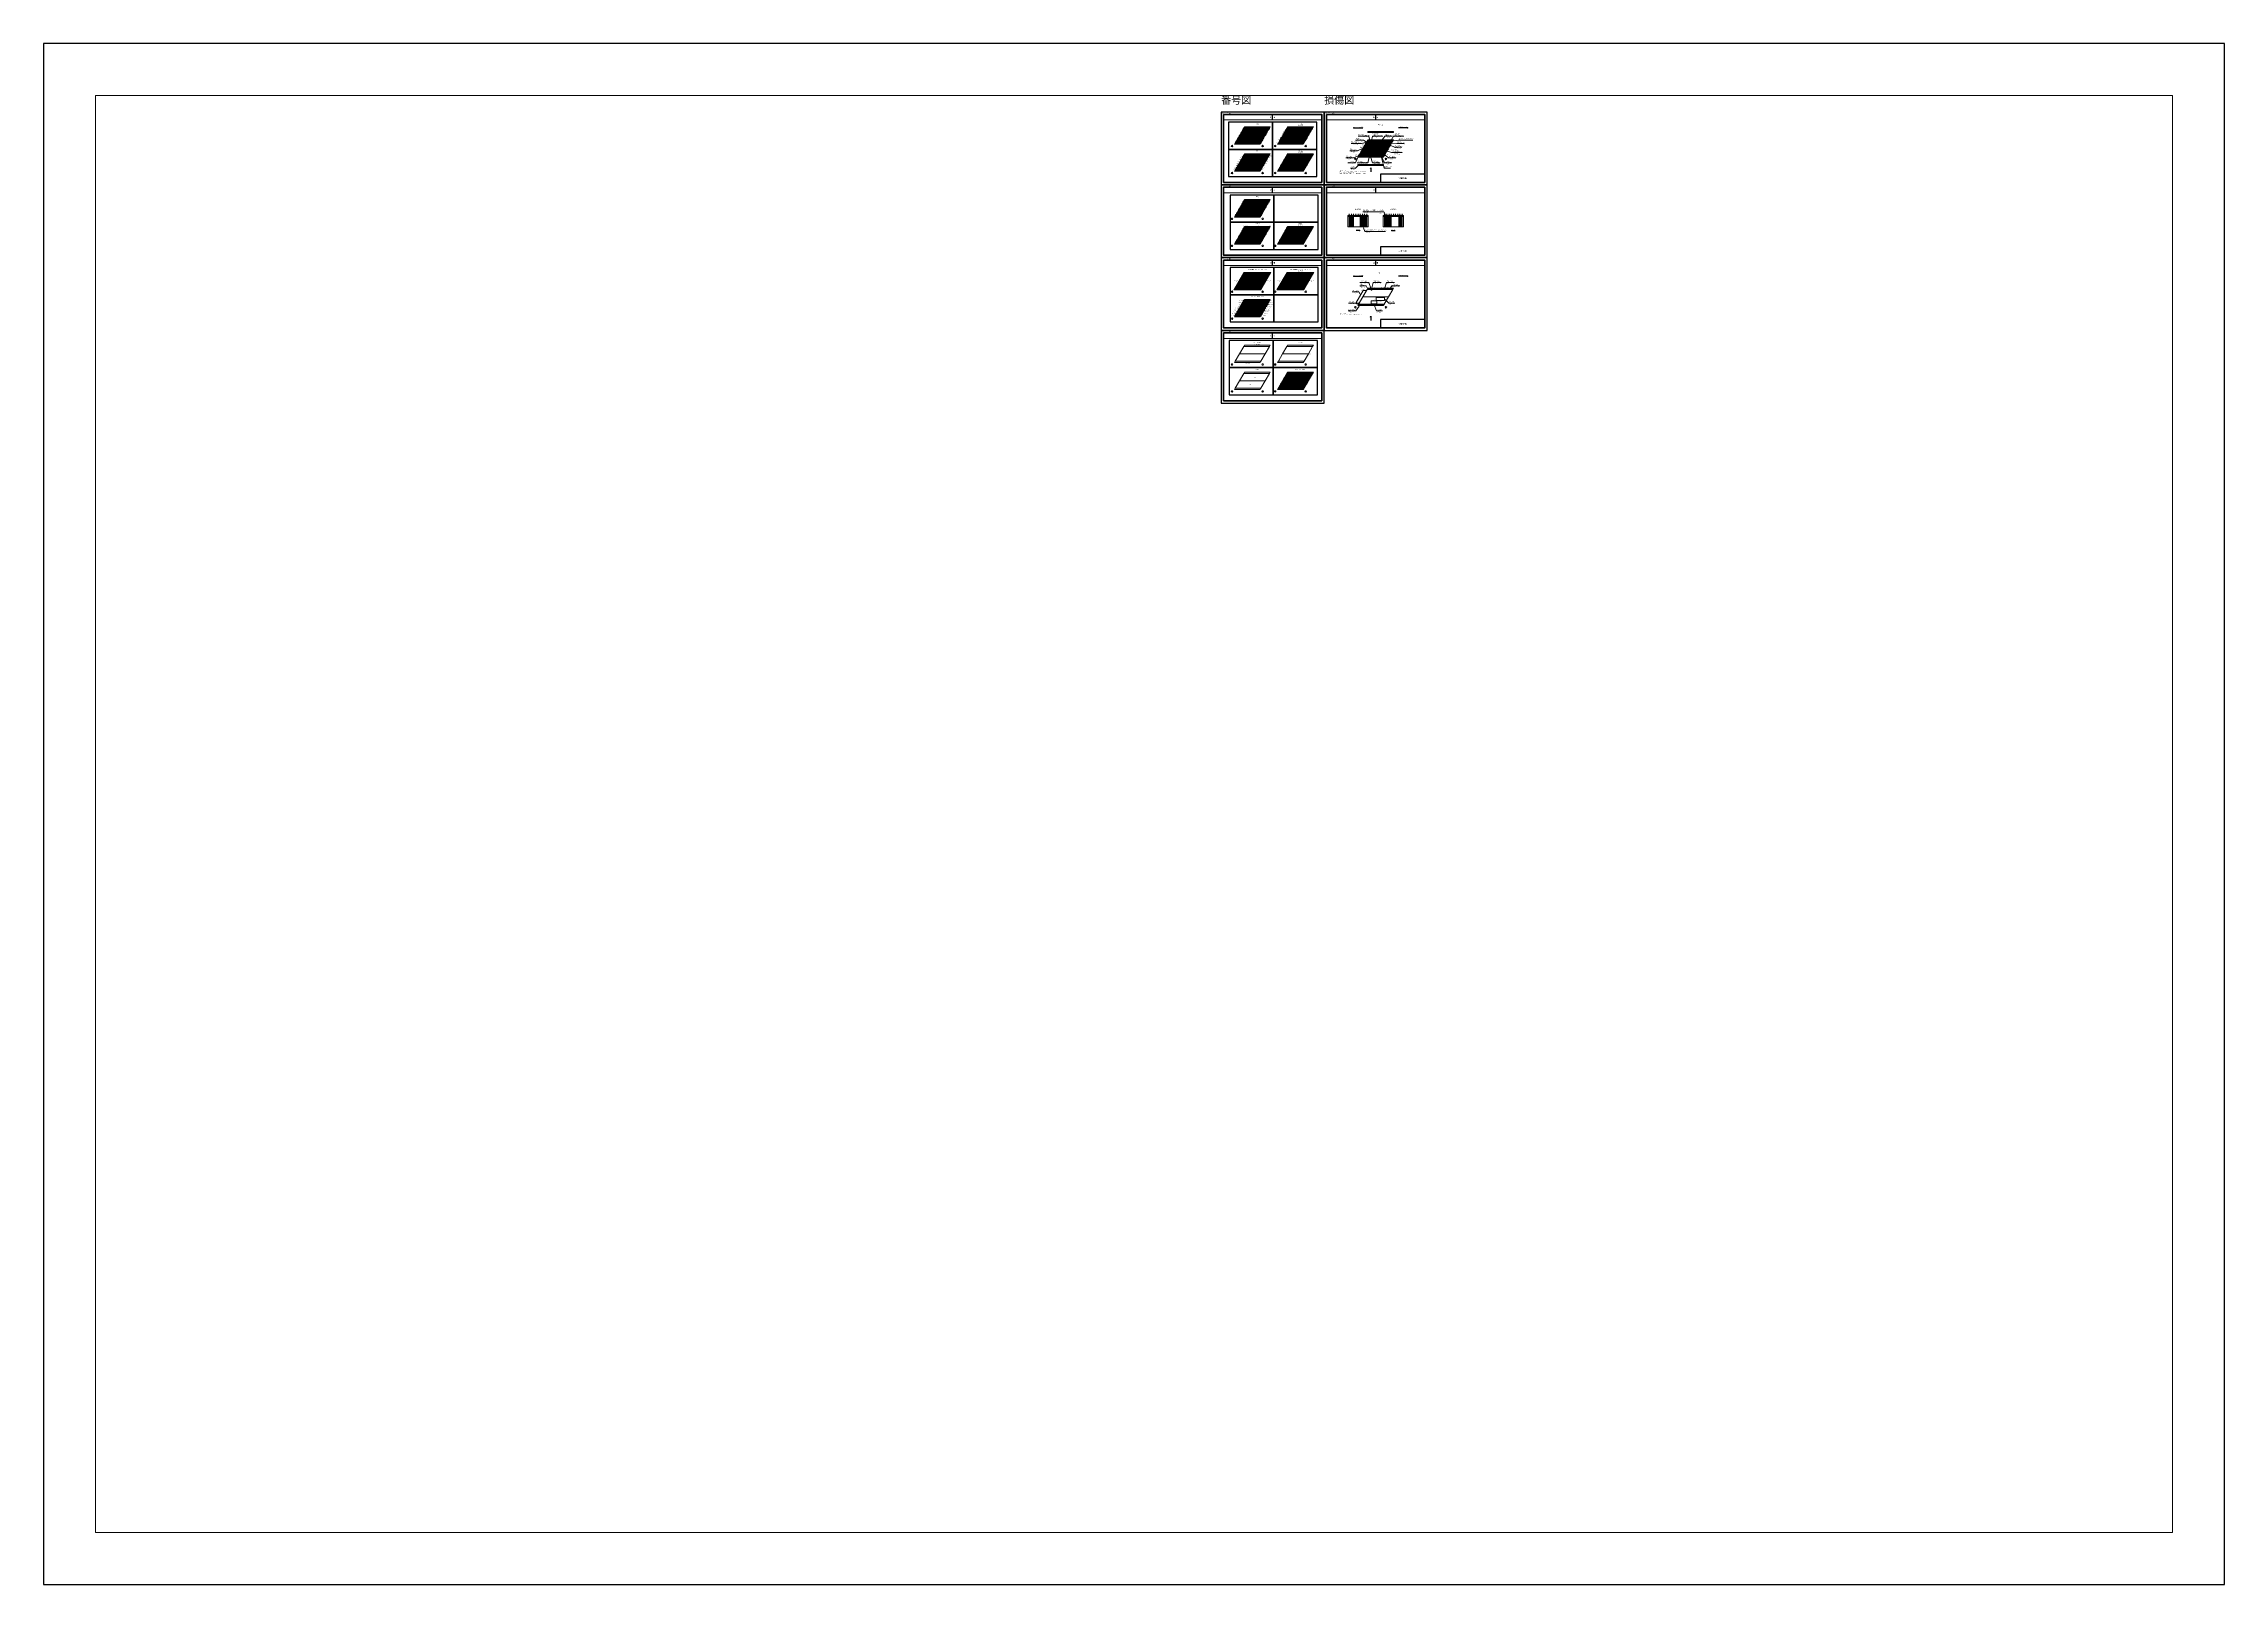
# Paper-space layout '番号図' of a CAD drawing. Header units: millimetres. Extents: x 411 to 1252, y -1 to 593.
# The model-space entities are those that its viewports show. They can reach past a viewport. Long polylines and large blocks are cut down to what shows.
import ezdxf
from ezdxf import colors
from ezdxf.entities.mleader import LeaderData, LeaderLine
from ezdxf.math import Vec2, Vec3

# ---------------------------------------------------------------- set-up
doc = ezdxf.new("R2010")
doc.units = ezdxf.units.MM
doc.linetypes.add('DASHED', pattern=[19.05, 12.7, -6.35])
doc.layers.get('Defpoints').update_dxf_attribs({"color": 4})
for name, color, linetype, lineweight in [('D-DCR-HCH1', 7, 'Continuous', 13), ('D-MTR-FRAM', 7, 'Continuous', 13), ('D-STR', 1, 'Continuous', 13), ('D-STR-HTXT', 7, 'Continuous', 13), ('D-STR-TXT', 7, 'Continuous', 13), ('D-TTL', 2, 'Continuous', 140), ('枠', 7, 'Continuous', 13)]:
    doc.layers.add(name, color=color, linetype=linetype, lineweight=lineweight)
doc.styles.add('MSゴシック', font='MS Gothic.ttf')
doc.styles.add('MtXpl__', font='MS PGothic.ttf')
doc.styles.get("Standard").update_dxf_attribs({"font": 'arial.ttf'})

# ---------------------------------------------------------------- blocks, each defined once
blk = doc.blocks.new('_Open30')
at = {"color": 0, "linetype": 'ByBlock', "lineweight": -2}
for p, q in [((-1, 0.3), (0, 0)), ((0, 0), (-1, -0.3)), ((0, 0), (-1, 0))]:
    blk.add_line(p, q, dxfattribs=at)

msp = doc.modelspace()

# ---------------------------------------------------------------- hatches: boundary and pattern name
at = {"layer": 'D-DCR-HCH1'}
h = msp.add_hatch(dxfattribs=at)
h.set_pattern_fill('ANSI31', color=256, scale=50, angle=45)
h.set_pattern_definition([(90, (-319.92, 1598.81), (-158.75, 0), [])])
h.paths.add_polyline_path([(532376, 218026), (532376, 217826), (533176, 217826), (533176, 218026)])
h = msp.add_hatch(dxfattribs=at)
h.set_pattern_fill('ANSI31', color=256, scale=100)
h.set_pattern_definition([(45, (0.23, 6415.74), (-224.5064, 224.5064), [])])
h.paths.add_polyline_path([(530682, 197176), (528904, 197176), (528904, 192576), (530682, 192576)])
h.paths.add_polyline_path([(536017, 197176), (533349, 197176), (533349, 192576), (536017, 192576)])
h = msp.add_hatch(dxfattribs=at)
h.set_pattern_fill('ANSI31', color=256, scale=100)
h.set_pattern_definition([(45, (150.87, 6332.68), (-224.5064, 224.5064), [])])
h.paths.add_polyline_path([(543334, 192576), (546001, 192576), (546001, 197176), (543334, 197176)])
h.paths.add_polyline_path([(549113, 192576), (550447, 192576), (550447, 197176), (549113, 197176)])

# ---------------------------------------------------------------- linework, layer by layer
for p, q in [((534708, 224769), (534683, 224726)), ((534844, 225004), (534819, 224961)), ((535165, 225561), (535128, 225496)), ((535597, 226309), (535572, 226266)), ((535663, 226373), (535763, 226373)), ((536123, 227146), (536198, 227146)), ((537365, 223186), (537365, 223486)), ((537525, 224961), (537525, 224861)), ((541835, 224961), (541835, 224911)), ((541835, 223956), (541835, 224426)), ((542010, 224351), (541910, 224351)), ((542010, 224031), (541910, 224031)), ((541985, 224811), (541985, 225111)), ((543778, 222886), (543741, 222821)), ((544038, 223336), (544001, 223271)), ((545507, 225879), (545557, 225966)), ((545836, 226629), (545911, 226629)), ((546001, 226736), (545964, 226671)), ((532376, 217926), (533176, 217926)), ((532980, 221776), (532905, 221646)), ((533015, 221838), (533065, 221924)), ((543168, 222009), (543243, 222009)), ((545508, 167275), (545508, 167375))]:
    msp.add_line(p, q, dxfattribs=at)
at = {"layer": 'D-DCR-HCH1', "color": 1}
for p, q in [((541985, 227506), (541985, 227036)), ((537365, 221996), (537365, 221646)), ((537515, 221646), (537515, 221946)), ((541835, 221696), (541835, 221996)), ((537933, 167275), (537933, 167375))]:
    msp.add_line(p, q, dxfattribs=at)
at = {"layer": 'D-DCR-HCH1', "color": 0}
msp.add_line((547596, 191076), (546182, 191076), dxfattribs=at)
at = {"layer": 'D-DCR-HCH1'}
for points in [[(534679, 224769), (534737, 224769), (534712, 224726), (534654, 224726)], [(534815, 225004), (534873, 225004), (534848, 224961), (534790, 224961)], [(535136, 225561), (535194, 225561), (535156, 225496), (535099, 225496)], [(535568, 226309), (535626, 226309), (535601, 226266), (535543, 226266)], [(535675, 226394), (535775, 226394), (535750, 226351), (535650, 226351)], [(536123, 227121), (536198, 227121), (536198, 227171), (536123, 227171)], [(537340, 223186), (537390, 223186), (537390, 223486), (537340, 223486)], [(537510, 224861), (537540, 224861), (537540, 224961), (537510, 224961)], [(541810, 224911), (541860, 224911), (541860, 224961), (541810, 224961)], [(541810, 223956), (541860, 223956), (541860, 224426), (541810, 224426)], [(541910, 224376), (541910, 224326), (542010, 224326), (542010, 224376)], [(541910, 224056), (541910, 224006), (542010, 224006), (542010, 224056)], [(541960, 224811), (542010, 224811), (542010, 225111), (541960, 225111)], [(543750, 222886), (543807, 222886), (543770, 222821), (543712, 222821)], [(544009, 223336), (544067, 223336), (544030, 223271), (543972, 223271)], [(545528, 225966), (545585, 225966), (545535, 225879), (545478, 225879)], [(545848, 226651), (545923, 226651), (545898, 226608), (545823, 226608)], [(545972, 226736), (546030, 226736), (545993, 226671), (545935, 226671)], [(532376, 217826), (533176, 217826), (533176, 218026), (532376, 218026)], [(532951, 221776), (533009, 221776), (532934, 221646), (532876, 221646)], [(533037, 221924), (533094, 221924), (533044, 221838), (532987, 221838)], [(537340, 221646), (536940, 221646), (536940, 221346), (537340, 221346)], [(543181, 222031), (543256, 222031), (543231, 221988), (543156, 221988)], [(537840, 166750), (538040, 166750), (538040, 166850), (537840, 166850)], [(543133, 167375), (543283, 167375), (543283, 167275), (543133, 167275)], [(545458, 167275), (545558, 167275), (545558, 167375), (545458, 167375)]]:
    msp.add_lwpolyline(points, close=True, dxfattribs=at)
at = {"layer": 'D-DCR-HCH1', "color": 1}
for points in [[(535883, 227101), (536083, 227101), (536046, 227036), (535846, 227036)], [(537340, 227506), (537540, 227506), (537540, 227441), (537340, 227441)], [(537340, 227101), (537540, 227101), (537540, 227036), (537340, 227036)], [(541810, 223956), (542010, 223956), (542010, 224191), (541810, 224191)], [(541960, 227036), (542010, 227036), (542010, 227506), (541960, 227506)], [(532510, 221259), (532810, 221259), (532762, 221176), (532462, 221176)], [(537340, 221996), (537390, 221996), (537390, 221646), (537340, 221646)], [(537490, 221646), (537540, 221646), (537540, 221946), (537490, 221946)], [(541810, 221696), (541860, 221696), (541860, 221996), (541810, 221996)], [(531625, 161457), (532925, 161457), (535925, 166653), (534625, 166653)], [(537842, 162455), (540142, 162455), (540142, 161155), (537842, 161155)], [(537883, 167275), (537983, 167275), (537983, 167375), (537883, 167375)], [(539856, 163805), (543256, 163805), (543256, 162605), (539856, 162605)]]:
    msp.add_lwpolyline(points, close=True, dxfattribs=at)
at = {"layer": 'D-DCR-HCH1', "color": 1, "linetype": 'DASHED', "ltscale": 5}
msp.add_lwpolyline([(532548, 221247), (532758, 221247), (532724, 221189), (532514, 221189)], close=True, dxfattribs=at)
at = {"layer": 'D-DCR-HCH1', "color": 0}
for points in [[(528904, 197176), (530682, 197176), (530682, 192576), (528904, 192576)], [(533349, 197176), (536017, 197176), (536017, 192576), (533349, 192576)], [(543334, 197176), (546001, 197176), (546001, 192576), (543334, 192576)], [(550447, 197176), (549113, 197176), (549113, 192576), (550447, 192576)]]:
    msp.add_lwpolyline(points, close=True, dxfattribs=at)
at = {"layer": 'D-DCR-HCH1'}
msp.add_lwpolyline([(532680, 160585), (541517, 160585, 1), (541517, 160785), (532680, 160785, 1)], format="xyb", close=True, dxfattribs=at)
for points in [[(542951, 161055, -1), (542951, 160785), (532782, 160785, -1), (532782, 161055), (542951, 161055)], [(546571, 167325, -1), (546571, 167055), (536402, 167055, -1), (536402, 167325), (546571, 167325)]]:
    msp.add_lwpolyline(points, format="xyb", dxfattribs=at)
at = {"layer": 'D-DCR-HCH1', "linetype": 'DASHED', "ltscale": 3}
msp.add_lwpolyline([(543152, 167363), (543265, 167363), (543265, 167288), (543152, 167288)], close=True, dxfattribs=at)
at = {"layer": 'D-DCR-HCH1'}
for centre in [(537940, 227321), (545681, 227321), (533669, 221831), (541410, 221831)]:
    msp.add_ellipse(centre, major_axis=(-100, 0), ratio=0.5, dxfattribs=at)
at = {"layer": 'D-MTR-FRAM'}
for points in [[(477600, 236184), (477600, 210726), (517650, 210726), (517650, 236184)], [(477600, 206484), (477600, 181026), (517650, 181026), (517650, 206484)], [(477600, 176784), (477600, 151326), (517650, 151326), (517650, 176784)], [(477600, 147084), (477600, 121626), (517650, 121626), (517650, 147084)]]:
    msp.add_lwpolyline(points, close=True, dxfattribs=at)
at = {"layer": 'D-STR'}
for p, q in [((485069, 231528), (484896, 231228)), ((495569, 231528), (485069, 231528)), ((485514, 232298), (485340, 231998)), ((495840, 231998), (485340, 231998)), ((496014, 232298), (485514, 232298)), ((485958, 233068), (485785, 232768)), ((496285, 232768), (485785, 232768)), ((496458, 233068), (485958, 233068)), ((495569, 231528), (495396, 231228)), ((496014, 232298), (495840, 231998)), ((496458, 233068), (496285, 232768)), ((502668, 231528), (502495, 231228)), ((513168, 231528), (502668, 231528)), ((503113, 232298), (502940, 231998)), ((513440, 231998), (502940, 231998)), ((513613, 232298), (503113, 232298)), ((503557, 233068), (503384, 232768)), ((513884, 232768), (503384, 232768)), ((514057, 233068), (503557, 233068)), ((513168, 231528), (512995, 231228)), ((513613, 232298), (513440, 231998)), ((514057, 233068), (513884, 232768)), ((482402, 226908), (482228, 226608)), ((492728, 226608), (482228, 226608)), ((492902, 226908), (482402, 226908)), ((482846, 227678), (482673, 227378)), ((493173, 227378), (482673, 227378)), ((493346, 227678), (482846, 227678)), ((483291, 228448), (483118, 228148)), ((493618, 228148), (483118, 228148)), ((493791, 228448), (483291, 228448)), ((483735, 229218), (483562, 228918)), ((494062, 228918), (483562, 228918)), ((494235, 229218), (483735, 229218)), ((484180, 229988), (484007, 229688)), ((494507, 229688), (484007, 229688)), ((494680, 229988), (484180, 229988)), ((484624, 230758), (484451, 230458)), ((494951, 230458), (484451, 230458)), ((495124, 230758), (484624, 230758)), ((495396, 231228), (484896, 231228)), ((492728, 226608), (492902, 226908)), ((493346, 227678), (493173, 227378)), ((493791, 228448), (493618, 228148)), ((494235, 229218), (494062, 228918)), ((494680, 229988), (494507, 229688)), ((495124, 230758), (494951, 230458)), ((500001, 226908), (499828, 226608)), ((510328, 226608), (499828, 226608)), ((510501, 226908), (500001, 226908)), ((500445, 227678), (500272, 227378)), ((510772, 227378), (500272, 227378)), ((510945, 227678), (500445, 227678)), ((500890, 228448), (500717, 228148)), ((511217, 228148), (500717, 228148)), ((511390, 228448), (500890, 228448)), ((501335, 229218), (501161, 228918)), ((511661, 228918), (501161, 228918)), ((511835, 229218), (501335, 229218)), ((501779, 229988), (501606, 229688)), ((512106, 229688), (501606, 229688)), ((512279, 229988), (501779, 229988)), ((502224, 230758), (502050, 230458)), ((512550, 230458), (502050, 230458)), ((512724, 230758), (502224, 230758)), ((512995, 231228), (502495, 231228)), ((510328, 226608), (510501, 226908)), ((510945, 227678), (510772, 227378)), ((511390, 228448), (511217, 228148)), ((511835, 229218), (511661, 228918)), ((512279, 229988), (512106, 229688)), ((512724, 230758), (512550, 230458)), ((485825, 143738), (486143, 144288)), ((485825, 143738), (496325, 143738)), ((486143, 144288), (496643, 144288)), ((496643, 144288), (496325, 143738)), ((501692, 140738), (503425, 143738)), ((503425, 143738), (503742, 144288)), ((513925, 143738), (512192, 140738)), ((514242, 144288), (513925, 143738)), ((482044, 137188), (482361, 137738)), ((482044, 137188), (492544, 137188)), ((482361, 137738), (492861, 137738)), ((492861, 137738), (492544, 137188)), ((499643, 137188), (499960, 137738)), ((499960, 137738), (501692, 140738)), ((510460, 137738), (510143, 137188)), ((512192, 140738), (510460, 137738)), ((482361, 126738), (484093, 129738)), ((482361, 126738), (492861, 126738)), ((484093, 129738), (485825, 132738)), ((484093, 129738), (494593, 129738)), ((485825, 132738), (496325, 132738)), ((494593, 129738), (492861, 126738)), ((496325, 132738), (494593, 129738))]:
    msp.add_line(p, q, dxfattribs=at)
at = {"layer": 'D-STR', "color": 0}
for p, q in [((487008, 231613), (485318, 231613)), ((487008, 231913), (485491, 231913)), ((487008, 232383), (485763, 232383)), ((487008, 232683), (485936, 232683)), ((486008, 233155), (486143, 233388)), ((496556, 233238), (486056, 233238)), ((486143, 233388), (496643, 233388)), ((491478, 232683), (487208, 232683)), ((491478, 232383), (487208, 232383)), ((491478, 231913), (487208, 231913)), ((491478, 231613), (487208, 231613)), ((496036, 232683), (491678, 232683)), ((495863, 232383), (491678, 232383)), ((495591, 231913), (491678, 231913)), ((495418, 231613), (491678, 231613)), ((496508, 233155), (496643, 233388)), ((504607, 231613), (502917, 231613)), ((504607, 231913), (503091, 231913)), ((504607, 232383), (503362, 232383)), ((504607, 232683), (503535, 232683)), ((503607, 233155), (503742, 233388)), ((514155, 233238), (503655, 233238)), ((503742, 233388), (514242, 233388)), ((509078, 232683), (504807, 232683)), ((509078, 232383), (504807, 232383)), ((509078, 231913), (504807, 231913)), ((509078, 231613), (504807, 231613)), ((513635, 232683), (509278, 232683)), ((513462, 232383), (509278, 232383)), ((513191, 231913), (509278, 231913)), ((513017, 231613), (509278, 231613)), ((514107, 233155), (514242, 233388)), ((482044, 226288), (482178, 226522)), ((482044, 226288), (492544, 226288)), ((492630, 226438), (482130, 226438)), ((487008, 226993), (482651, 226993)), ((487008, 227293), (482824, 227293)), ((487008, 227763), (483095, 227763)), ((487008, 228063), (483269, 228063)), ((487008, 228533), (483540, 228533)), ((487008, 228833), (483713, 228833)), ((487008, 229303), (483984, 229303)), ((487008, 229603), (484158, 229603)), ((487008, 230073), (484429, 230073)), ((487008, 230373), (484602, 230373)), ((487008, 230843), (484874, 230843)), ((487008, 231143), (485047, 231143)), ((491478, 231143), (487208, 231143)), ((491478, 230843), (487208, 230843)), ((491478, 230373), (487208, 230373)), ((491478, 230073), (487208, 230073)), ((491478, 229603), (487208, 229603)), ((491478, 229303), (487208, 229303)), ((491478, 228833), (487208, 228833)), ((491478, 228533), (487208, 228533)), ((491478, 228063), (487208, 228063)), ((491478, 227763), (487208, 227763)), ((491478, 227293), (487208, 227293)), ((491478, 226993), (487208, 226993)), ((495147, 231143), (491678, 231143)), ((494974, 230843), (491678, 230843)), ((494702, 230373), (491678, 230373)), ((494529, 230073), (491678, 230073)), ((494258, 229603), (491678, 229603)), ((494084, 229303), (491678, 229303)), ((493813, 228833), (491678, 228833)), ((493640, 228533), (491678, 228533)), ((493369, 228063), (491678, 228063)), ((493195, 227763), (491678, 227763)), ((492924, 227293), (491678, 227293)), ((492751, 226993), (491678, 226993)), ((492678, 226522), (492544, 226288)), ((499643, 226288), (499778, 226522)), ((499643, 226288), (510143, 226288)), ((510230, 226438), (499730, 226438)), ((504607, 226993), (500250, 226993)), ((504607, 227293), (500423, 227293)), ((504607, 227763), (500694, 227763)), ((504607, 228063), (500868, 228063)), ((504607, 228533), (501139, 228533)), ((504607, 228833), (501312, 228833)), ((504607, 229303), (501584, 229303)), ((504607, 229603), (501757, 229603)), ((504607, 230073), (502028, 230073)), ((504607, 230373), (502201, 230373)), ((504607, 230843), (502473, 230843)), ((504607, 231143), (502646, 231143)), ((509078, 231143), (504807, 231143)), ((509078, 230843), (504807, 230843)), ((509078, 230373), (504807, 230373)), ((509078, 230073), (504807, 230073)), ((509078, 229603), (504807, 229603)), ((509078, 229303), (504807, 229303)), ((509078, 228833), (504807, 228833)), ((509078, 228533), (504807, 228533)), ((509078, 228063), (504807, 228063)), ((509078, 227763), (504807, 227763)), ((509078, 227293), (504807, 227293)), ((509078, 226993), (504807, 226993)), ((512746, 231143), (509278, 231143)), ((512573, 230843), (509278, 230843)), ((512301, 230373), (509278, 230373)), ((512128, 230073), (509278, 230073)), ((511857, 229603), (509278, 229603)), ((511684, 229303), (509278, 229303)), ((511412, 228833), (509278, 228833)), ((511239, 228533), (509278, 228533)), ((510968, 228063), (509278, 228063)), ((510794, 227763), (509278, 227763)), ((510523, 227293), (509278, 227293)), ((510350, 226993), (509278, 226993)), ((510278, 226522), (510143, 226288)), ((536475, 228126), (532376, 221026)), ((537340, 222501), (533427, 222501)), ((543950, 222886), (533450, 222886)), ((537340, 222801), (533600, 222801)), ((544123, 223186), (533623, 223186)), ((537340, 223271), (533872, 223271)), ((544394, 223656), (533894, 223656)), ((537340, 223571), (534045, 223571)), ((544567, 223956), (534067, 223956)), ((537340, 224041), (534316, 224041)), ((544839, 224426), (534339, 224426)), ((537340, 224341), (534490, 224341)), ((545012, 224726), (534512, 224726)), ((537340, 224811), (534761, 224811)), ((545283, 225196), (534783, 225196)), ((537340, 225111), (534934, 225111)), ((545456, 225496), (534956, 225496)), ((537340, 225581), (535205, 225581)), ((545728, 225966), (535228, 225966)), ((537340, 225881), (535379, 225881)), ((545901, 226266), (535401, 226266)), ((537340, 226351), (535650, 226351)), ((546172, 226736), (535672, 226736)), ((537340, 226651), (535823, 226651)), ((546346, 227036), (535846, 227036)), ((537340, 227121), (536095, 227121)), ((546617, 227506), (536117, 227506)), ((537340, 227421), (536268, 227421)), ((546790, 227806), (536290, 227806)), ((546888, 227976), (536388, 227976)), ((536475, 228126), (546975, 228126)), ((541810, 227421), (537540, 227421)), ((541810, 227121), (537540, 227121)), ((541810, 226651), (537540, 226651)), ((541810, 226351), (537540, 226351)), ((541810, 225881), (537540, 225881)), ((541810, 225581), (537540, 225581)), ((541810, 225111), (537540, 225111)), ((541810, 224811), (537540, 224811)), ((541810, 224341), (537540, 224341)), ((541810, 224041), (537540, 224041)), ((541810, 223571), (537540, 223571)), ((541810, 223271), (537540, 223271)), ((541810, 222801), (537540, 222801)), ((541810, 222501), (537540, 222501)), ((546368, 227421), (542010, 227421)), ((546195, 227121), (542010, 227121)), ((545923, 226651), (542010, 226651)), ((545750, 226351), (542010, 226351)), ((545479, 225881), (542010, 225881)), ((545305, 225581), (542010, 225581)), ((545034, 225111), (542010, 225111)), ((544861, 224811), (542010, 224811)), ((544590, 224341), (542010, 224341)), ((544416, 224041), (542010, 224041)), ((544145, 223571), (542010, 223571)), ((543972, 223271), (542010, 223271)), ((543700, 222801), (542010, 222801)), ((543527, 222501), (542010, 222501)), ((542876, 221026), (546975, 228126)), ((486143, 222388), (482044, 215288)), ((482044, 215288), (492544, 215288)), ((492630, 215438), (482130, 215438)), ((492728, 215608), (482228, 215608)), ((492902, 215908), (482402, 215908)), ((487008, 215993), (482651, 215993)), ((493173, 216378), (482673, 216378)), ((487008, 216293), (482824, 216293)), ((493346, 216678), (482846, 216678)), ((487008, 216763), (483095, 216763)), ((493618, 217148), (483118, 217148)), ((487008, 217063), (483269, 217063)), ((493791, 217448), (483291, 217448)), ((487008, 217533), (483540, 217533)), ((494062, 217918), (483562, 217918)), ((487008, 217833), (483713, 217833)), ((494235, 218218), (483735, 218218)), ((487008, 218303), (483984, 218303)), ((494507, 218688), (484007, 218688)), ((487008, 218603), (484158, 218603)), ((494680, 218988), (484180, 218988)), ((487008, 219073), (484429, 219073)), ((494951, 219458), (484451, 219458)), ((487008, 219373), (484602, 219373)), ((495124, 219758), (484624, 219758)), ((487008, 219843), (484874, 219843)), ((495396, 220228), (484896, 220228)), ((487008, 220143), (485047, 220143)), ((495569, 220528), (485069, 220528)), ((487008, 220613), (485318, 220613)), ((495840, 220998), (485340, 220998)), ((487008, 220913), (485491, 220913)), ((496014, 221298), (485514, 221298)), ((487008, 221383), (485763, 221383)), ((496285, 221768), (485785, 221768)), ((487008, 221683), (485936, 221683)), ((496458, 222068), (485958, 222068)), ((496556, 222238), (486056, 222238)), ((486143, 222388), (496643, 222388)), ((491478, 221683), (487208, 221683)), ((491478, 221383), (487208, 221383)), ((491478, 220913), (487208, 220913)), ((491478, 220613), (487208, 220613)), ((491478, 220143), (487208, 220143)), ((491478, 219843), (487208, 219843)), ((491478, 219373), (487208, 219373)), ((491478, 219073), (487208, 219073)), ((491478, 218603), (487208, 218603)), ((491478, 218303), (487208, 218303)), ((491478, 217833), (487208, 217833)), ((491478, 217533), (487208, 217533)), ((491478, 217063), (487208, 217063)), ((491478, 216763), (487208, 216763)), ((491478, 216293), (487208, 216293)), ((491478, 215993), (487208, 215993)), ((496036, 221683), (491678, 221683)), ((495863, 221383), (491678, 221383)), ((495591, 220913), (491678, 220913)), ((495418, 220613), (491678, 220613)), ((495147, 220143), (491678, 220143)), ((494974, 219843), (491678, 219843)), ((494702, 219373), (491678, 219373)), ((494529, 219073), (491678, 219073)), ((494258, 218603), (491678, 218603)), ((494084, 218303), (491678, 218303)), ((493813, 217833), (491678, 217833)), ((493640, 217533), (491678, 217533)), ((493369, 217063), (491678, 217063)), ((493195, 216763), (491678, 216763)), ((492924, 216293), (491678, 216293)), ((492751, 215993), (491678, 215993)), ((492544, 215288), (496643, 222388)), ((503742, 222388), (499643, 215288)), ((499643, 215288), (510143, 215288)), ((510230, 215438), (499730, 215438)), ((510328, 215608), (499828, 215608)), ((510501, 215908), (500001, 215908)), ((504607, 215993), (500250, 215993)), ((510772, 216378), (500272, 216378)), ((504607, 216293), (500423, 216293)), ((510945, 216678), (500445, 216678)), ((504607, 216763), (500694, 216763)), ((511217, 217148), (500717, 217148)), ((504607, 217063), (500868, 217063)), ((511390, 217448), (500890, 217448)), ((504607, 217533), (501139, 217533)), ((511661, 217918), (501161, 217918)), ((504607, 217833), (501312, 217833)), ((511835, 218218), (501335, 218218)), ((504607, 218303), (501584, 218303)), ((512106, 218688), (501606, 218688)), ((504607, 218603), (501757, 218603)), ((512279, 218988), (501779, 218988)), ((504607, 219073), (502028, 219073)), ((512550, 219458), (502050, 219458)), ((504607, 219373), (502201, 219373)), ((512724, 219758), (502224, 219758)), ((504607, 219843), (502473, 219843)), ((512995, 220228), (502495, 220228)), ((504607, 220143), (502646, 220143)), ((513168, 220528), (502668, 220528)), ((504607, 220613), (502917, 220613)), ((513440, 220998), (502940, 220998)), ((504607, 220913), (503091, 220913)), ((513613, 221298), (503113, 221298)), ((504607, 221383), (503362, 221383)), ((513884, 221768), (503384, 221768)), ((504607, 221683), (503535, 221683)), ((514057, 222068), (503557, 222068)), ((514155, 222238), (503655, 222238)), ((503742, 222388), (514242, 222388)), ((509078, 221683), (504807, 221683)), ((509078, 221383), (504807, 221383)), ((509078, 220913), (504807, 220913)), ((509078, 220613), (504807, 220613)), ((509078, 220143), (504807, 220143)), ((509078, 219843), (504807, 219843)), ((509078, 219373), (504807, 219373)), ((509078, 219073), (504807, 219073)), ((509078, 218603), (504807, 218603)), ((509078, 218303), (504807, 218303)), ((509078, 217833), (504807, 217833)), ((509078, 217533), (504807, 217533)), ((509078, 217063), (504807, 217063)), ((509078, 216763), (504807, 216763)), ((509078, 216293), (504807, 216293)), ((509078, 215993), (504807, 215993)), ((513635, 221683), (509278, 221683)), ((513462, 221383), (509278, 221383)), ((513191, 220913), (509278, 220913)), ((513017, 220613), (509278, 220613)), ((512746, 220143), (509278, 220143)), ((512573, 219843), (509278, 219843)), ((512301, 219373), (509278, 219373)), ((512128, 219073), (509278, 219073)), ((511857, 218603), (509278, 218603)), ((511684, 218303), (509278, 218303)), ((511412, 217833), (509278, 217833)), ((511239, 217533), (509278, 217533)), ((510968, 217063), (509278, 217063)), ((510794, 216763), (509278, 216763)), ((510523, 216293), (509278, 216293)), ((510350, 215993), (509278, 215993)), ((510143, 215288), (514242, 222388)), ((532376, 221026), (542876, 221026)), ((542962, 221176), (532462, 221176)), ((543060, 221346), (532560, 221346)), ((543234, 221646), (532734, 221646)), ((537340, 221731), (532983, 221731)), ((543505, 222116), (533005, 222116)), ((537340, 222031), (533156, 222031)), ((543678, 222416), (533178, 222416)), ((541810, 222031), (537540, 222031)), ((541810, 221731), (537540, 221731)), ((543256, 222031), (542010, 222031)), ((543083, 221731), (542010, 221731)), ((486143, 203688), (482044, 196588)), ((482044, 196588), (492544, 196588)), ((492630, 196738), (482130, 196738)), ((492728, 196908), (482228, 196908)), ((492902, 197208), (482402, 197208)), ((493173, 197678), (482673, 197678)), ((493346, 197978), (482846, 197978)), ((493618, 198448), (483118, 198448)), ((493791, 198748), (483291, 198748)), ((494062, 199218), (483562, 199218)), ((494235, 199518), (483735, 199518)), ((494507, 199988), (484007, 199988)), ((494680, 200288), (484180, 200288)), ((494951, 200758), (484451, 200758)), ((495124, 201058), (484624, 201058)), ((495396, 201528), (484896, 201528)), ((495569, 201828), (485069, 201828)), ((495840, 202298), (485340, 202298)), ((496014, 202598), (485514, 202598)), ((496285, 203068), (485785, 203068)), ((496458, 203368), (485958, 203368)), ((496556, 203538), (486056, 203538)), ((486143, 203688), (496643, 203688)), ((492544, 196588), (496643, 203688)), ((528361, 197176), (536561, 197176)), ((528361, 197176), (528361, 192576)), ((528361, 196876), (536561, 196876)), ((528361, 196776), (536561, 196776)), ((528904, 197176), (528904, 197926)), ((529793, 197176), (529793, 197926)), ((530682, 197176), (530682, 197926)), ((531571, 197176), (531571, 197926)), ((532460, 197176), (532460, 197926)), ((533349, 197176), (533349, 197926)), ((534239, 197176), (534239, 197926)), ((535128, 197176), (535128, 197926)), ((536017, 197176), (536017, 197926)), ((536561, 197176), (536561, 192576)), ((550989, 197176), (542789, 197176)), ((542789, 197176), (542789, 192576)), ((550989, 196876), (542789, 196876)), ((550989, 196776), (542789, 196776)), ((543334, 197176), (543334, 197926)), ((544223, 197176), (544223, 197926)), ((545112, 197176), (545112, 197926)), ((546001, 197176), (546001, 197926)), ((546890, 197176), (546890, 197926)), ((547779, 197176), (547779, 197926)), ((548668, 197176), (548668, 197926)), ((549557, 197176), (549557, 197926)), ((550447, 197176), (550447, 197926)), ((550989, 197176), (550989, 192576)), ((486143, 192688), (482044, 185588)), ((493346, 186978), (482846, 186978)), ((487008, 187063), (483095, 187063)), ((493618, 187448), (483118, 187448)), ((487008, 187363), (483269, 187363)), ((493791, 187748), (483291, 187748)), ((487008, 187833), (483540, 187833)), ((494062, 188218), (483562, 188218)), ((487008, 188133), (483713, 188133)), ((494235, 188518), (483735, 188518)), ((487008, 188603), (483984, 188603)), ((494507, 188988), (484007, 188988)), ((487008, 188903), (484158, 188903)), ((494680, 189288), (484180, 189288)), ((487008, 189373), (484429, 189373)), ((494951, 189758), (484451, 189758)), ((487008, 189673), (484602, 189673)), ((495124, 190058), (484624, 190058)), ((487008, 190143), (484874, 190143)), ((495396, 190528), (484896, 190528)), ((487008, 190443), (485047, 190443)), ((495569, 190828), (485069, 190828)), ((487008, 190913), (485318, 190913)), ((495840, 191298), (485340, 191298)), ((487008, 191213), (485491, 191213)), ((496014, 191598), (485514, 191598)), ((487008, 191683), (485763, 191683)), ((496285, 192068), (485785, 192068)), ((487008, 191983), (485936, 191983)), ((496458, 192368), (485958, 192368)), ((496556, 192538), (486056, 192538)), ((486143, 192688), (496643, 192688)), ((491478, 191983), (487208, 191983)), ((491478, 191683), (487208, 191683)), ((491478, 191213), (487208, 191213)), ((491478, 190913), (487208, 190913)), ((491478, 190443), (487208, 190443)), ((491478, 190143), (487208, 190143)), ((491478, 189673), (487208, 189673)), ((491478, 189373), (487208, 189373)), ((491478, 188903), (487208, 188903)), ((491478, 188603), (487208, 188603)), ((491478, 188133), (487208, 188133)), ((491478, 187833), (487208, 187833)), ((491478, 187363), (487208, 187363)), ((491478, 187063), (487208, 187063)), ((496036, 191983), (491678, 191983)), ((495863, 191683), (491678, 191683)), ((495591, 191213), (491678, 191213)), ((495418, 190913), (491678, 190913)), ((495147, 190443), (491678, 190443)), ((494974, 190143), (491678, 190143)), ((494702, 189673), (491678, 189673)), ((494529, 189373), (491678, 189373)), ((494258, 188903), (491678, 188903)), ((494084, 188603), (491678, 188603)), ((493813, 188133), (491678, 188133)), ((493640, 187833), (491678, 187833)), ((493369, 187363), (491678, 187363)), ((493195, 187063), (491678, 187063)), ((492544, 185588), (496643, 192688)), ((503742, 192688), (499643, 185588)), ((510945, 186978), (500445, 186978)), ((504607, 187063), (500694, 187063)), ((511217, 187448), (500717, 187448)), ((504607, 187363), (500868, 187363)), ((511390, 187748), (500890, 187748)), ((504607, 187833), (501139, 187833)), ((511661, 188218), (501161, 188218)), ((504607, 188133), (501312, 188133)), ((511835, 188518), (501335, 188518)), ((504607, 188603), (501584, 188603)), ((512106, 188988), (501606, 188988)), ((504607, 188903), (501757, 188903)), ((512279, 189288), (501779, 189288)), ((504607, 189373), (502028, 189373)), ((512550, 189758), (502050, 189758)), ((504607, 189673), (502201, 189673)), ((512724, 190058), (502224, 190058)), ((504607, 190143), (502473, 190143)), ((512995, 190528), (502495, 190528)), ((504607, 190443), (502646, 190443)), ((513168, 190828), (502668, 190828)), ((504607, 190913), (502917, 190913)), ((513440, 191298), (502940, 191298)), ((504607, 191213), (503091, 191213)), ((513613, 191598), (503113, 191598)), ((504607, 191683), (503362, 191683)), ((513884, 192068), (503384, 192068)), ((504607, 191983), (503535, 191983)), ((514057, 192368), (503557, 192368)), ((514155, 192538), (503655, 192538)), ((503742, 192688), (514242, 192688)), ((509078, 191983), (504807, 191983)), ((509078, 191683), (504807, 191683)), ((509078, 191213), (504807, 191213)), ((509078, 190913), (504807, 190913)), ((509078, 190443), (504807, 190443)), ((509078, 190143), (504807, 190143)), ((509078, 189673), (504807, 189673)), ((509078, 189373), (504807, 189373)), ((509078, 188903), (504807, 188903)), ((509078, 188603), (504807, 188603)), ((509078, 188133), (504807, 188133)), ((509078, 187833), (504807, 187833)), ((509078, 187363), (504807, 187363)), ((509078, 187063), (504807, 187063)), ((513635, 191983), (509278, 191983)), ((513462, 191683), (509278, 191683)), ((513191, 191213), (509278, 191213)), ((513017, 190913), (509278, 190913)), ((512746, 190443), (509278, 190443)), ((512573, 190143), (509278, 190143)), ((512301, 189673), (509278, 189673)), ((512128, 189373), (509278, 189373)), ((511857, 188903), (509278, 188903)), ((511684, 188603), (509278, 188603)), ((511412, 188133), (509278, 188133)), ((511239, 187833), (509278, 187833)), ((510968, 187363), (509278, 187363)), ((510794, 187063), (509278, 187063)), ((510143, 185588), (514242, 192688)), ((528361, 192576), (536561, 192576)), ((550989, 192576), (542789, 192576)), ((482044, 185588), (492544, 185588)), ((492630, 185738), (482130, 185738)), ((492728, 185908), (482228, 185908)), ((492902, 186208), (482402, 186208)), ((487008, 186293), (482651, 186293)), ((493173, 186678), (482673, 186678)), ((487008, 186593), (482824, 186593)), ((491478, 186593), (487208, 186593)), ((491478, 186293), (487208, 186293)), ((492924, 186593), (491678, 186593)), ((492751, 186293), (491678, 186293)), ((499643, 185588), (510143, 185588)), ((510230, 185738), (499730, 185738)), ((510328, 185908), (499828, 185908)), ((510501, 186208), (500001, 186208)), ((504607, 186293), (500250, 186293)), ((510772, 186678), (500272, 186678)), ((504607, 186593), (500423, 186593)), ((509078, 186593), (504807, 186593)), ((509078, 186293), (504807, 186293)), ((510523, 186593), (509278, 186593)), ((510350, 186293), (509278, 186293)), ((486143, 173988), (482044, 166888)), ((487008, 169133), (483540, 169133)), ((494062, 169518), (483562, 169518)), ((487008, 169433), (483713, 169433)), ((494235, 169818), (483735, 169818)), ((487008, 169903), (483984, 169903)), ((494507, 170288), (484007, 170288)), ((487008, 170203), (484158, 170203)), ((494680, 170588), (484180, 170588)), ((487008, 170673), (484429, 170673)), ((494951, 171058), (484451, 171058)), ((487008, 170973), (484602, 170973)), ((495124, 171358), (484624, 171358)), ((487008, 171443), (484874, 171443)), ((495396, 171828), (484896, 171828)), ((487008, 171743), (485047, 171743)), ((495569, 172128), (485069, 172128)), ((487008, 172213), (485318, 172213)), ((495840, 172598), (485340, 172598)), ((487008, 172513), (485491, 172513)), ((496014, 172898), (485514, 172898)), ((487008, 172983), (485763, 172983)), ((496285, 173368), (485785, 173368)), ((487008, 173283), (485936, 173283)), ((496458, 173668), (485958, 173668)), ((496556, 173838), (486056, 173838)), ((486143, 173988), (496643, 173988)), ((491478, 173283), (487208, 173283)), ((491478, 172983), (487208, 172983)), ((491478, 172513), (487208, 172513)), ((491478, 172213), (487208, 172213)), ((491478, 171743), (487208, 171743)), ((491478, 171443), (487208, 171443)), ((491478, 170973), (487208, 170973)), ((491478, 170673), (487208, 170673)), ((491478, 170203), (487208, 170203)), ((491478, 169903), (487208, 169903)), ((491478, 169433), (487208, 169433)), ((491478, 169133), (487208, 169133)), ((496036, 173283), (491678, 173283)), ((495863, 172983), (491678, 172983)), ((495591, 172513), (491678, 172513)), ((495418, 172213), (491678, 172213)), ((495147, 171743), (491678, 171743)), ((494974, 171443), (491678, 171443)), ((494702, 170973), (491678, 170973)), ((494529, 170673), (491678, 170673)), ((494258, 170203), (491678, 170203)), ((494084, 169903), (491678, 169903)), ((493813, 169433), (491678, 169433)), ((493640, 169133), (491678, 169133)), ((492544, 166888), (496643, 173988)), ((503742, 173988), (499643, 166888)), ((504607, 169133), (501139, 169133)), ((511661, 169518), (501161, 169518)), ((504607, 169433), (501312, 169433)), ((511835, 169818), (501335, 169818)), ((504607, 169903), (501584, 169903)), ((512106, 170288), (501606, 170288)), ((504607, 170203), (501757, 170203)), ((512279, 170588), (501779, 170588)), ((504607, 170673), (502028, 170673)), ((512550, 171058), (502050, 171058)), ((504607, 170973), (502201, 170973)), ((512724, 171358), (502224, 171358)), ((504607, 171443), (502473, 171443)), ((512995, 171828), (502495, 171828)), ((504607, 171743), (502646, 171743)), ((513168, 172128), (502668, 172128)), ((504607, 172213), (502917, 172213)), ((513440, 172598), (502940, 172598)), ((504607, 172513), (503091, 172513)), ((513613, 172898), (503113, 172898)), ((504607, 172983), (503362, 172983)), ((513884, 173368), (503384, 173368)), ((504607, 173283), (503535, 173283)), ((514057, 173668), (503557, 173668)), ((514155, 173838), (503655, 173838)), ((503742, 173988), (514242, 173988)), ((509078, 173283), (504807, 173283)), ((509078, 172983), (504807, 172983)), ((509078, 172513), (504807, 172513)), ((509078, 172213), (504807, 172213)), ((509078, 171743), (504807, 171743)), ((509078, 171443), (504807, 171443)), ((509078, 170973), (504807, 170973)), ((509078, 170673), (504807, 170673)), ((509078, 170203), (504807, 170203)), ((509078, 169903), (504807, 169903)), ((509078, 169433), (504807, 169433)), ((509078, 169133), (504807, 169133)), ((513635, 173283), (509278, 173283)), ((513462, 172983), (509278, 172983)), ((513191, 172513), (509278, 172513)), ((513017, 172213), (509278, 172213)), ((512746, 171743), (509278, 171743)), ((512573, 171443), (509278, 171443)), ((512301, 170973), (509278, 170973)), ((512128, 170673), (509278, 170673)), ((511857, 170203), (509278, 170203)), ((511684, 169903), (509278, 169903)), ((511412, 169433), (509278, 169433)), ((511239, 169133), (509278, 169133)), ((510143, 166888), (514242, 173988)), ((482044, 166888), (492544, 166888)), ((486143, 162988), (482044, 155888)), ((492630, 167038), (482130, 167038)), ((492728, 167208), (482228, 167208)), ((492902, 167508), (482402, 167508)), ((487008, 167593), (482651, 167593)), ((493173, 167978), (482673, 167978)), ((487008, 167893), (482824, 167893)), ((493346, 168278), (482846, 168278)), ((487008, 168363), (483095, 168363)), ((493618, 168748), (483118, 168748)), ((487008, 168663), (483269, 168663)), ((493791, 169048), (483291, 169048)), ((495124, 160358), (484624, 160358)), ((487008, 160443), (484874, 160443)), ((495396, 160828), (484896, 160828)), ((487008, 160743), (485047, 160743)), ((495569, 161128), (485069, 161128)), ((487008, 161213), (485318, 161213)), ((495840, 161598), (485340, 161598)), ((487008, 161513), (485491, 161513)), ((496014, 161898), (485514, 161898)), ((487008, 161983), (485763, 161983)), ((496285, 162368), (485785, 162368)), ((487008, 162283), (485936, 162283)), ((496458, 162668), (485958, 162668)), ((496556, 162838), (486056, 162838)), ((486143, 162988), (496643, 162988)), ((491478, 168663), (487208, 168663)), ((491478, 168363), (487208, 168363)), ((491478, 167893), (487208, 167893)), ((491478, 167593), (487208, 167593)), ((491478, 162283), (487208, 162283)), ((491478, 161983), (487208, 161983)), ((491478, 161513), (487208, 161513)), ((491478, 161213), (487208, 161213)), ((491478, 160743), (487208, 160743)), ((491478, 160443), (487208, 160443)), ((493369, 168663), (491678, 168663)), ((493195, 168363), (491678, 168363)), ((492924, 167893), (491678, 167893)), ((492751, 167593), (491678, 167593)), ((496036, 162283), (491678, 162283)), ((495863, 161983), (491678, 161983)), ((495591, 161513), (491678, 161513)), ((495418, 161213), (491678, 161213)), ((495147, 160743), (491678, 160743)), ((494974, 160443), (491678, 160443)), ((492544, 155888), (496643, 162988)), ((499643, 166888), (510143, 166888)), ((510230, 167038), (499730, 167038)), ((510328, 167208), (499828, 167208)), ((510501, 167508), (500001, 167508)), ((504607, 167593), (500250, 167593)), ((510772, 167978), (500272, 167978)), ((504607, 167893), (500423, 167893)), ((510945, 168278), (500445, 168278)), ((504607, 168363), (500694, 168363)), ((511217, 168748), (500717, 168748)), ((504607, 168663), (500868, 168663)), ((511390, 169048), (500890, 169048)), ((509078, 168663), (504807, 168663)), ((509078, 168363), (504807, 168363)), ((509078, 167893), (504807, 167893)), ((509078, 167593), (504807, 167593)), ((510968, 168663), (509278, 168663)), ((510794, 168363), (509278, 168363)), ((510523, 167893), (509278, 167893)), ((510350, 167593), (509278, 167593)), ((532376, 160505), (532693, 161055)), ((532376, 160505), (542876, 160505)), ((532693, 161055), (534425, 164055)), ((532693, 161055), (543193, 161055)), ((532780, 160785), (542680, 160785)), ((542680, 160585), (532780, 160585)), ((534425, 164055), (536157, 167055)), ((534425, 164055), (544925, 164055)), ((536157, 167055), (536475, 167605)), ((536157, 167055), (546657, 167055)), ((536475, 167605), (546975, 167605)), ((546571, 167525), (536671, 167525)), ((536671, 167325), (546571, 167325)), ((543193, 161055), (542876, 160505)), ((544925, 164055), (543193, 161055)), ((546657, 167055), (544925, 164055)), ((546975, 167605), (546657, 167055)), ((482044, 155888), (492544, 155888)), ((492630, 156038), (482130, 156038)), ((492728, 156208), (482228, 156208)), ((492902, 156508), (482402, 156508)), ((487008, 156593), (482651, 156593)), ((493173, 156978), (482673, 156978)), ((487008, 156893), (482824, 156893)), ((493346, 157278), (482846, 157278)), ((487008, 157363), (483095, 157363)), ((493618, 157748), (483118, 157748)), ((487008, 157663), (483269, 157663)), ((493791, 158048), (483291, 158048)), ((487008, 158133), (483540, 158133)), ((494062, 158518), (483562, 158518)), ((487008, 158433), (483713, 158433)), ((494235, 158818), (483735, 158818)), ((487008, 158903), (483984, 158903)), ((494507, 159288), (484007, 159288)), ((487008, 159203), (484158, 159203)), ((494680, 159588), (484180, 159588)), ((487008, 159673), (484429, 159673)), ((494951, 160058), (484451, 160058)), ((487008, 159973), (484602, 159973)), ((491478, 159973), (487208, 159973)), ((491478, 159673), (487208, 159673)), ((491478, 159203), (487208, 159203)), ((491478, 158903), (487208, 158903)), ((491478, 158433), (487208, 158433)), ((491478, 158133), (487208, 158133)), ((491478, 157663), (487208, 157663)), ((491478, 157363), (487208, 157363)), ((491478, 156893), (487208, 156893)), ((491478, 156593), (487208, 156593)), ((494702, 159973), (491678, 159973)), ((494529, 159673), (491678, 159673)), ((494258, 159203), (491678, 159203)), ((494084, 158903), (491678, 158903)), ((493813, 158433), (491678, 158433)), ((493640, 158133), (491678, 158133)), ((493369, 157663), (491678, 157663)), ((493195, 157363), (491678, 157363)), ((492924, 156893), (491678, 156893)), ((492751, 156593), (491678, 156593)), ((484093, 140738), (485825, 143738)), ((496325, 143738), (494593, 140738)), ((503425, 143738), (513925, 143738)), ((503742, 144288), (514242, 144288)), ((482361, 137738), (484093, 140738)), ((484093, 140738), (494593, 140738)), ((494593, 140738), (492861, 137738)), ((499643, 137188), (510143, 137188)), ((499960, 137738), (510460, 137738)), ((501692, 140738), (512192, 140738)), ((482044, 126188), (482361, 126738)), ((482044, 126188), (492544, 126188)), ((485825, 132738), (486143, 133288)), ((486143, 133288), (496643, 133288)), ((492861, 126738), (492544, 126188)), ((496643, 133288), (496325, 132738)), ((503742, 133288), (499643, 126188)), ((499643, 126188), (510143, 126188)), ((510230, 126338), (499730, 126338)), ((510328, 126508), (499828, 126508)), ((510501, 126808), (500001, 126808)), ((504607, 126893), (500250, 126893)), ((510772, 127278), (500272, 127278)), ((504607, 127193), (500423, 127193)), ((510945, 127578), (500445, 127578)), ((504607, 127663), (500694, 127663)), ((511217, 128048), (500717, 128048)), ((504607, 127963), (500868, 127963)), ((511390, 128348), (500890, 128348)), ((504607, 128433), (501139, 128433)), ((511661, 128818), (501161, 128818)), ((504607, 128733), (501312, 128733)), ((511835, 129118), (501335, 129118)), ((504607, 129203), (501584, 129203)), ((512106, 129588), (501606, 129588)), ((504607, 129503), (501757, 129503)), ((512279, 129888), (501779, 129888)), ((504607, 129973), (502028, 129973)), ((512550, 130358), (502050, 130358)), ((504607, 130273), (502201, 130273)), ((512724, 130658), (502224, 130658)), ((504607, 130743), (502473, 130743)), ((512995, 131128), (502495, 131128)), ((504607, 131043), (502646, 131043)), ((513168, 131428), (502668, 131428)), ((504607, 131513), (502917, 131513)), ((513440, 131898), (502940, 131898)), ((504607, 131813), (503091, 131813)), ((513613, 132198), (503113, 132198)), ((504607, 132283), (503362, 132283)), ((513884, 132668), (503384, 132668)), ((504607, 132583), (503535, 132583)), ((514057, 132968), (503557, 132968)), ((514155, 133138), (503655, 133138)), ((503742, 133288), (514242, 133288)), ((509078, 132583), (504807, 132583)), ((509078, 132283), (504807, 132283)), ((509078, 131813), (504807, 131813)), ((509078, 131513), (504807, 131513)), ((509078, 131043), (504807, 131043)), ((509078, 130743), (504807, 130743)), ((509078, 130273), (504807, 130273)), ((509078, 129973), (504807, 129973)), ((509078, 129503), (504807, 129503)), ((509078, 129203), (504807, 129203)), ((509078, 128733), (504807, 128733)), ((509078, 128433), (504807, 128433)), ((509078, 127963), (504807, 127963)), ((509078, 127663), (504807, 127663)), ((509078, 127193), (504807, 127193)), ((509078, 126893), (504807, 126893)), ((513635, 132583), (509278, 132583)), ((513462, 132283), (509278, 132283)), ((513191, 131813), (509278, 131813)), ((513017, 131513), (509278, 131513)), ((512746, 131043), (509278, 131043)), ((512573, 130743), (509278, 130743)), ((512301, 130273), (509278, 130273)), ((512128, 129973), (509278, 129973)), ((511857, 129503), (509278, 129503)), ((511684, 129203), (509278, 129203)), ((511412, 128733), (509278, 128733)), ((511239, 128433), (509278, 128433)), ((510968, 127963), (509278, 127963)), ((510794, 127663), (509278, 127663)), ((510523, 127193), (509278, 127193)), ((510350, 126893), (509278, 126893)), ((510143, 126188), (514242, 133288))]:
    msp.add_line(p, q, dxfattribs=at)
for points in [[(485069, 231528), (485269, 231528), (485540, 231998), (485340, 231998)], [(485514, 232298), (485714, 232298), (485985, 232768), (485785, 232768)], [(485958, 233068), (486158, 233068), (486208, 233155), (486008, 233155)], [(487008, 233155), (487208, 233155), (487208, 233068), (487008, 233068)], [(487008, 232768), (487208, 232768), (487208, 232298), (487008, 232298)], [(487008, 231998), (487208, 231998), (487208, 231528), (487008, 231528)], [(487508, 232533), (487708, 232533), (487708, 232633), (487508, 232633)], [(491478, 233155), (491678, 233155), (491678, 233068), (491478, 233068)], [(491478, 232768), (491678, 232768), (491678, 232298), (491478, 232298)], [(491478, 231998), (491678, 231998), (491678, 231528), (491478, 231528)], [(495249, 232533), (495449, 232533), (495449, 232633), (495249, 232633)], [(495369, 231528), (495569, 231528), (495840, 231998), (495640, 231998)], [(495814, 232298), (496014, 232298), (496285, 232768), (496085, 232768)], [(496258, 233068), (496458, 233068), (496508, 233155), (496308, 233155)], [(502668, 231528), (502868, 231528), (503140, 231998), (502940, 231998)], [(503113, 232298), (503313, 232298), (503584, 232768), (503384, 232768)], [(503557, 233068), (503757, 233068), (503807, 233155), (503607, 233155)], [(504607, 233155), (504807, 233155), (504807, 233068), (504607, 233068)], [(504607, 232768), (504807, 232768), (504807, 232298), (504607, 232298)], [(504607, 231998), (504807, 231998), (504807, 231528), (504607, 231528)], [(505107, 232533), (505307, 232533), (505307, 232633), (505107, 232633)], [(509078, 233155), (509278, 233155), (509278, 233068), (509078, 233068)], [(509078, 232768), (509278, 232768), (509278, 232298), (509078, 232298)], [(509078, 231998), (509278, 231998), (509278, 231528), (509078, 231528)], [(512848, 232533), (513048, 232533), (513048, 232633), (512848, 232633)], [(512968, 231528), (513168, 231528), (513440, 231998), (513240, 231998)], [(513413, 232298), (513613, 232298), (513884, 232768), (513684, 232768)], [(513857, 233068), (514057, 233068), (514107, 233155), (513907, 233155)], [(536475, 231476), (536475, 231126), (546975, 231126), (546975, 231476)], [(482178, 226522), (482378, 226522), (482428, 226608), (482228, 226608)], [(482402, 226908), (482602, 226908), (482873, 227378), (482673, 227378)], [(482846, 227678), (483046, 227678), (483318, 228148), (483118, 228148)], [(483237, 227043), (483437, 227043), (483437, 227143), (483237, 227143)], [(483291, 228448), (483491, 228448), (483762, 228918), (483562, 228918)], [(483735, 229218), (483935, 229218), (484207, 229688), (484007, 229688)], [(484180, 229988), (484380, 229988), (484651, 230458), (484451, 230458)], [(484624, 230758), (484824, 230758), (485096, 231228), (484896, 231228)], [(487008, 231228), (487208, 231228), (487208, 230758), (487008, 230758)], [(487008, 230458), (487208, 230458), (487208, 229988), (487008, 229988)], [(487008, 229688), (487208, 229688), (487208, 229218), (487008, 229218)], [(487008, 228918), (487208, 228918), (487208, 228448), (487008, 228448)], [(487008, 228148), (487208, 228148), (487208, 227678), (487008, 227678)], [(487008, 227378), (487208, 227378), (487208, 226908), (487008, 226908)], [(487008, 226608), (487208, 226608), (487208, 226522), (487008, 226522)], [(490978, 227043), (491178, 227043), (491178, 227143), (490978, 227143)], [(491478, 231228), (491678, 231228), (491678, 230758), (491478, 230758)], [(491478, 230458), (491678, 230458), (491678, 229988), (491478, 229988)], [(491478, 229688), (491678, 229688), (491678, 229218), (491478, 229218)], [(491478, 228918), (491678, 228918), (491678, 228448), (491478, 228448)], [(491478, 228148), (491678, 228148), (491678, 227678), (491478, 227678)], [(491478, 227378), (491678, 227378), (491678, 226908), (491478, 226908)], [(491478, 226608), (491678, 226608), (491678, 226522), (491478, 226522)], [(492478, 226522), (492678, 226522), (492728, 226608), (492528, 226608)], [(492702, 226908), (492902, 226908), (493173, 227378), (492973, 227378)], [(493146, 227678), (493346, 227678), (493618, 228148), (493418, 228148)], [(493591, 228448), (493791, 228448), (494062, 228918), (493862, 228918)], [(494035, 229218), (494235, 229218), (494507, 229688), (494307, 229688)], [(494480, 229988), (494680, 229988), (494951, 230458), (494751, 230458)], [(494924, 230758), (495124, 230758), (495396, 231228), (495196, 231228)], [(499778, 226522), (499978, 226522), (500028, 226608), (499828, 226608)], [(500001, 226908), (500201, 226908), (500472, 227378), (500272, 227378)], [(500445, 227678), (500645, 227678), (500917, 228148), (500717, 228148)], [(500837, 227043), (501037, 227043), (501037, 227143), (500837, 227143)], [(500890, 228448), (501090, 228448), (501361, 228918), (501161, 228918)], [(501335, 229218), (501535, 229218), (501806, 229688), (501606, 229688)], [(501779, 229988), (501979, 229988), (502250, 230458), (502050, 230458)], [(502224, 230758), (502424, 230758), (502695, 231228), (502495, 231228)], [(504607, 231228), (504807, 231228), (504807, 230758), (504607, 230758)], [(504607, 230458), (504807, 230458), (504807, 229988), (504607, 229988)], [(504607, 229688), (504807, 229688), (504807, 229218), (504607, 229218)], [(504607, 228918), (504807, 228918), (504807, 228448), (504607, 228448)], [(504607, 228148), (504807, 228148), (504807, 227678), (504607, 227678)], [(504607, 227378), (504807, 227378), (504807, 226908), (504607, 226908)], [(504607, 226608), (504807, 226608), (504807, 226522), (504607, 226522)], [(508578, 227043), (508778, 227043), (508778, 227143), (508578, 227143)], [(509078, 231228), (509278, 231228), (509278, 230758), (509078, 230758)], [(509078, 230458), (509278, 230458), (509278, 229988), (509078, 229988)], [(509078, 229688), (509278, 229688), (509278, 229218), (509078, 229218)], [(509078, 228918), (509278, 228918), (509278, 228448), (509078, 228448)], [(509078, 228148), (509278, 228148), (509278, 227678), (509078, 227678)], [(509078, 227378), (509278, 227378), (509278, 226908), (509078, 226908)], [(509078, 226608), (509278, 226608), (509278, 226522), (509078, 226522)], [(510078, 226522), (510278, 226522), (510328, 226608), (510128, 226608)], [(510301, 226908), (510501, 226908), (510772, 227378), (510572, 227378)], [(510745, 227678), (510945, 227678), (511217, 228148), (511017, 228148)], [(511190, 228448), (511390, 228448), (511661, 228918), (511461, 228918)], [(511635, 229218), (511835, 229218), (512106, 229688), (511906, 229688)], [(512079, 229988), (512279, 229988), (512550, 230458), (512350, 230458)], [(512524, 230758), (512724, 230758), (512995, 231228), (512795, 231228)], [(533178, 222416), (533378, 222416), (533650, 222886), (533450, 222886)], [(533623, 223186), (533823, 223186), (534094, 223656), (533894, 223656)], [(534067, 223956), (534267, 223956), (534539, 224426), (534339, 224426)], [(534512, 224726), (534712, 224726), (534983, 225196), (534783, 225196)], [(534956, 225496), (535156, 225496), (535428, 225966), (535228, 225966)], [(535401, 226266), (535601, 226266), (535872, 226736), (535672, 226736)], [(535846, 227036), (536046, 227036), (536317, 227506), (536117, 227506)], [(536290, 227806), (536490, 227806), (536540, 227893), (536340, 227893)], [(537340, 227893), (537540, 227893), (537540, 227806), (537340, 227806)], [(537340, 227506), (537540, 227506), (537540, 227036), (537340, 227036)], [(537340, 226736), (537540, 226736), (537540, 226266), (537340, 226266)], [(537340, 225966), (537540, 225966), (537540, 225496), (537340, 225496)], [(537340, 225196), (537540, 225196), (537540, 224726), (537340, 224726)], [(537340, 224426), (537540, 224426), (537540, 223956), (537340, 223956)], [(537340, 223656), (537540, 223656), (537540, 223186), (537340, 223186)], [(537340, 222886), (537540, 222886), (537540, 222416), (537340, 222416)], [(537840, 227271), (538040, 227271), (538040, 227371), (537840, 227371)], [(541810, 227893), (542010, 227893), (542010, 227806), (541810, 227806)], [(541810, 227506), (542010, 227506), (542010, 227036), (541810, 227036)], [(541810, 226736), (542010, 226736), (542010, 226266), (541810, 226266)], [(541810, 225966), (542010, 225966), (542010, 225496), (541810, 225496)], [(541810, 225196), (542010, 225196), (542010, 224726), (541810, 224726)], [(541810, 224426), (542010, 224426), (542010, 223956), (541810, 223956)], [(541810, 223656), (542010, 223656), (542010, 223186), (541810, 223186)], [(541810, 222886), (542010, 222886), (542010, 222416), (541810, 222416)], [(543478, 222416), (543678, 222416), (543950, 222886), (543750, 222886)], [(543923, 223186), (544123, 223186), (544394, 223656), (544194, 223656)], [(544367, 223956), (544567, 223956), (544839, 224426), (544639, 224426)], [(544812, 224726), (545012, 224726), (545283, 225196), (545083, 225196)], [(545256, 225496), (545456, 225496), (545728, 225966), (545528, 225966)], [(545581, 227271), (545781, 227271), (545781, 227371), (545581, 227371)], [(545701, 226266), (545901, 226266), (546172, 226736), (545972, 226736)], [(546146, 227036), (546346, 227036), (546617, 227506), (546417, 227506)], [(546590, 227806), (546790, 227806), (546840, 227893), (546640, 227893)], [(482178, 215522), (482378, 215522), (482428, 215608), (482228, 215608)], [(483237, 216043), (483437, 216043), (483437, 216143), (483237, 216143)], [(485958, 222068), (486158, 222068), (486208, 222155), (486008, 222155)], [(487008, 222155), (487208, 222155), (487208, 222068), (487008, 222068)], [(487008, 215608), (487208, 215608), (487208, 215522), (487008, 215522)], [(487508, 221533), (487708, 221533), (487708, 221633), (487508, 221633)], [(490978, 216043), (491178, 216043), (491178, 216143), (490978, 216143)], [(491478, 222155), (491678, 222155), (491678, 222068), (491478, 222068)], [(491478, 215608), (491678, 215608), (491678, 215522), (491478, 215522)], [(492478, 215522), (492678, 215522), (492728, 215608), (492528, 215608)], [(495249, 221533), (495449, 221533), (495449, 221633), (495249, 221633)], [(496258, 222068), (496458, 222068), (496508, 222155), (496308, 222155)], [(499778, 215522), (499978, 215522), (500028, 215608), (499828, 215608)], [(500837, 216043), (501037, 216043), (501037, 216143), (500837, 216143)], [(503557, 222068), (503757, 222068), (503807, 222155), (503607, 222155)], [(504607, 222155), (504807, 222155), (504807, 222068), (504607, 222068)], [(504607, 215608), (504807, 215608), (504807, 215522), (504607, 215522)], [(505107, 221533), (505307, 221533), (505307, 221633), (505107, 221633)], [(508578, 216043), (508778, 216043), (508778, 216143), (508578, 216143)], [(509078, 222155), (509278, 222155), (509278, 222068), (509078, 222068)], [(509078, 215608), (509278, 215608), (509278, 215522), (509078, 215522)], [(510078, 215522), (510278, 215522), (510328, 215608), (510128, 215608)], [(512848, 221533), (513048, 221533), (513048, 221633), (512848, 221633)], [(513857, 222068), (514057, 222068), (514107, 222155), (513907, 222155)], [(532376, 218026), (532376, 217676), (542876, 217676), (542876, 218026)], [(532510, 221259), (532710, 221259), (532760, 221346), (532560, 221346)], [(532734, 221646), (532934, 221646), (533205, 222116), (533005, 222116)], [(533569, 221781), (533769, 221781), (533769, 221881), (533569, 221881)], [(537340, 222116), (537540, 222116), (537540, 221646), (537340, 221646)], [(537340, 221346), (537540, 221346), (537540, 221259), (537340, 221259)], [(541310, 221781), (541510, 221781), (541510, 221881), (541310, 221881)], [(541810, 222116), (542010, 222116), (542010, 221646), (541810, 221646)], [(541810, 221346), (542010, 221346), (542010, 221259), (541810, 221259)], [(542810, 221259), (543010, 221259), (543060, 221346), (542860, 221346)], [(543034, 221646), (543234, 221646), (543505, 222116), (543305, 222116)], [(482178, 196822), (482378, 196822), (482428, 196908), (482228, 196908)], [(482402, 197208), (482602, 197208), (482873, 197678), (482673, 197678)], [(482846, 197978), (483046, 197978), (483318, 198448), (483118, 198448)], [(483237, 197343), (483437, 197343), (483437, 197443), (483237, 197443)], [(483291, 198748), (483491, 198748), (483762, 199218), (483562, 199218)], [(483735, 199518), (483935, 199518), (484207, 199988), (484007, 199988)], [(484180, 200288), (484380, 200288), (484651, 200758), (484451, 200758)], [(484624, 201058), (484824, 201058), (485096, 201528), (484896, 201528)], [(485069, 201828), (485269, 201828), (485540, 202298), (485340, 202298)], [(485514, 202598), (485714, 202598), (485985, 203068), (485785, 203068)], [(485958, 203368), (486158, 203368), (486208, 203455), (486008, 203455)], [(487008, 203455), (487208, 203455), (487208, 203368), (487008, 203368)], [(487008, 203068), (487208, 203068), (487208, 202598), (487008, 202598)], [(487008, 202298), (487208, 202298), (487208, 201828), (487008, 201828)], [(487008, 201528), (487208, 201528), (487208, 201058), (487008, 201058)], [(487008, 200758), (487208, 200758), (487208, 200288), (487008, 200288)], [(487008, 199988), (487208, 199988), (487208, 199518), (487008, 199518)], [(487008, 199218), (487208, 199218), (487208, 198748), (487008, 198748)], [(487008, 198448), (487208, 198448), (487208, 197978), (487008, 197978)], [(487008, 197678), (487208, 197678), (487208, 197208), (487008, 197208)], [(487008, 196908), (487208, 196908), (487208, 196822), (487008, 196822)], [(487508, 202833), (487708, 202833), (487708, 202933), (487508, 202933)], [(490978, 197343), (491178, 197343), (491178, 197443), (490978, 197443)], [(491478, 203455), (491678, 203455), (491678, 203368), (491478, 203368)], [(491478, 203068), (491678, 203068), (491678, 202598), (491478, 202598)], [(491478, 202298), (491678, 202298), (491678, 201828), (491478, 201828)], [(491478, 201528), (491678, 201528), (491678, 201058), (491478, 201058)], [(491478, 200758), (491678, 200758), (491678, 200288), (491478, 200288)], [(491478, 199988), (491678, 199988), (491678, 199518), (491478, 199518)], [(491478, 199218), (491678, 199218), (491678, 198748), (491478, 198748)], [(491478, 198448), (491678, 198448), (491678, 197978), (491478, 197978)], [(491478, 197678), (491678, 197678), (491678, 197208), (491478, 197208)], [(491478, 196908), (491678, 196908), (491678, 196822), (491478, 196822)], [(492478, 196822), (492678, 196822), (492728, 196908), (492528, 196908)], [(492702, 197208), (492902, 197208), (493173, 197678), (492973, 197678)], [(493146, 197978), (493346, 197978), (493618, 198448), (493418, 198448)], [(493591, 198748), (493791, 198748), (494062, 199218), (493862, 199218)], [(494035, 199518), (494235, 199518), (494507, 199988), (494307, 199988)], [(494480, 200288), (494680, 200288), (494951, 200758), (494751, 200758)], [(494924, 201058), (495124, 201058), (495396, 201528), (495196, 201528)], [(495249, 202833), (495449, 202833), (495449, 202933), (495249, 202933)], [(495369, 201828), (495569, 201828), (495840, 202298), (495640, 202298)], [(495814, 202598), (496014, 202598), (496285, 203068), (496085, 203068)], [(496258, 203368), (496458, 203368), (496508, 203455), (496308, 203455)], [(482846, 186978), (483046, 186978), (483318, 187448), (483118, 187448)], [(483291, 187748), (483491, 187748), (483762, 188218), (483562, 188218)], [(483735, 188518), (483935, 188518), (484207, 188988), (484007, 188988)], [(484180, 189288), (484380, 189288), (484651, 189758), (484451, 189758)], [(484624, 190058), (484824, 190058), (485096, 190528), (484896, 190528)], [(485069, 190828), (485269, 190828), (485540, 191298), (485340, 191298)], [(485514, 191598), (485714, 191598), (485985, 192068), (485785, 192068)], [(487008, 192068), (487208, 192068), (487208, 191598), (487008, 191598)], [(487008, 191298), (487208, 191298), (487208, 190828), (487008, 190828)], [(487008, 190528), (487208, 190528), (487208, 190058), (487008, 190058)], [(487008, 189758), (487208, 189758), (487208, 189288), (487008, 189288)], [(487008, 188988), (487208, 188988), (487208, 188518), (487008, 188518)], [(487008, 188218), (487208, 188218), (487208, 187748), (487008, 187748)], [(487008, 187448), (487208, 187448), (487208, 186978), (487008, 186978)], [(487508, 191833), (487708, 191833), (487708, 191933), (487508, 191933)], [(491478, 192068), (491678, 192068), (491678, 191598), (491478, 191598)], [(491478, 191298), (491678, 191298), (491678, 190828), (491478, 190828)], [(491478, 190528), (491678, 190528), (491678, 190058), (491478, 190058)], [(491478, 189758), (491678, 189758), (491678, 189288), (491478, 189288)], [(491478, 188988), (491678, 188988), (491678, 188518), (491478, 188518)], [(491478, 188218), (491678, 188218), (491678, 187748), (491478, 187748)], [(491478, 187448), (491678, 187448), (491678, 186978), (491478, 186978)], [(493146, 186978), (493346, 186978), (493618, 187448), (493418, 187448)], [(493591, 187748), (493791, 187748), (494062, 188218), (493862, 188218)], [(494035, 188518), (494235, 188518), (494507, 188988), (494307, 188988)], [(494480, 189288), (494680, 189288), (494951, 189758), (494751, 189758)], [(494924, 190058), (495124, 190058), (495396, 190528), (495196, 190528)], [(495249, 191833), (495449, 191833), (495449, 191933), (495249, 191933)], [(495369, 190828), (495569, 190828), (495840, 191298), (495640, 191298)], [(495814, 191598), (496014, 191598), (496285, 192068), (496085, 192068)], [(500445, 186978), (500645, 186978), (500917, 187448), (500717, 187448)], [(500890, 187748), (501090, 187748), (501361, 188218), (501161, 188218)], [(501335, 188518), (501535, 188518), (501806, 188988), (501606, 188988)], [(501779, 189288), (501979, 189288), (502250, 189758), (502050, 189758)], [(502224, 190058), (502424, 190058), (502695, 190528), (502495, 190528)], [(502668, 190828), (502868, 190828), (503140, 191298), (502940, 191298)], [(503113, 191598), (503313, 191598), (503584, 192068), (503384, 192068)], [(504607, 192068), (504807, 192068), (504807, 191598), (504607, 191598)], [(504607, 191298), (504807, 191298), (504807, 190828), (504607, 190828)], [(504607, 190528), (504807, 190528), (504807, 190058), (504607, 190058)], [(504607, 189758), (504807, 189758), (504807, 189288), (504607, 189288)], [(504607, 188988), (504807, 188988), (504807, 188518), (504607, 188518)], [(504607, 188218), (504807, 188218), (504807, 187748), (504607, 187748)], [(504607, 187448), (504807, 187448), (504807, 186978), (504607, 186978)], [(505107, 191833), (505307, 191833), (505307, 191933), (505107, 191933)], [(509078, 192068), (509278, 192068), (509278, 191598), (509078, 191598)], [(509078, 191298), (509278, 191298), (509278, 190828), (509078, 190828)], [(509078, 190528), (509278, 190528), (509278, 190058), (509078, 190058)], [(509078, 189758), (509278, 189758), (509278, 189288), (509078, 189288)], [(509078, 188988), (509278, 188988), (509278, 188518), (509078, 188518)], [(509078, 188218), (509278, 188218), (509278, 187748), (509078, 187748)], [(509078, 187448), (509278, 187448), (509278, 186978), (509078, 186978)], [(510745, 186978), (510945, 186978), (511217, 187448), (511017, 187448)], [(511190, 187748), (511390, 187748), (511661, 188218), (511461, 188218)], [(511635, 188518), (511835, 188518), (512106, 188988), (511906, 188988)], [(512079, 189288), (512279, 189288), (512550, 189758), (512350, 189758)], [(512524, 190058), (512724, 190058), (512995, 190528), (512795, 190528)], [(512848, 191833), (513048, 191833), (513048, 191933), (512848, 191933)], [(512968, 190828), (513168, 190828), (513440, 191298), (513240, 191298)], [(513413, 191598), (513613, 191598), (513884, 192068), (513684, 192068)], [(482402, 186208), (482602, 186208), (482873, 186678), (482673, 186678)], [(483237, 186343), (483437, 186343), (483437, 186443), (483237, 186443)], [(487008, 186678), (487208, 186678), (487208, 186208), (487008, 186208)], [(490978, 186343), (491178, 186343), (491178, 186443), (490978, 186443)], [(491478, 186678), (491678, 186678), (491678, 186208), (491478, 186208)], [(492702, 186208), (492902, 186208), (493173, 186678), (492973, 186678)], [(500001, 186208), (500201, 186208), (500472, 186678), (500272, 186678)], [(500837, 186343), (501037, 186343), (501037, 186443), (500837, 186443)], [(504607, 186678), (504807, 186678), (504807, 186208), (504607, 186208)], [(508578, 186343), (508778, 186343), (508778, 186443), (508578, 186443)], [(509078, 186678), (509278, 186678), (509278, 186208), (509078, 186208)], [(510301, 186208), (510501, 186208), (510772, 186678), (510572, 186678)], [(483291, 169048), (483491, 169048), (483762, 169518), (483562, 169518)], [(483735, 169818), (483935, 169818), (484207, 170288), (484007, 170288)], [(484180, 170588), (484380, 170588), (484651, 171058), (484451, 171058)], [(484624, 171358), (484824, 171358), (485096, 171828), (484896, 171828)], [(485069, 172128), (485269, 172128), (485540, 172598), (485340, 172598)], [(485514, 172898), (485714, 172898), (485985, 173368), (485785, 173368)], [(485958, 173668), (486158, 173668), (486208, 173755), (486008, 173755)], [(487008, 173755), (487208, 173755), (487208, 173668), (487008, 173668)], [(487008, 173368), (487208, 173368), (487208, 172898), (487008, 172898)], [(487008, 172598), (487208, 172598), (487208, 172128), (487008, 172128)], [(487008, 171828), (487208, 171828), (487208, 171358), (487008, 171358)], [(487008, 171058), (487208, 171058), (487208, 170588), (487008, 170588)], [(487008, 170288), (487208, 170288), (487208, 169818), (487008, 169818)], [(487008, 169518), (487208, 169518), (487208, 169048), (487008, 169048)], [(487508, 173133), (487708, 173133), (487708, 173233), (487508, 173233)], [(491478, 173755), (491678, 173755), (491678, 173668), (491478, 173668)], [(491478, 173368), (491678, 173368), (491678, 172898), (491478, 172898)], [(491478, 172598), (491678, 172598), (491678, 172128), (491478, 172128)], [(491478, 171828), (491678, 171828), (491678, 171358), (491478, 171358)], [(491478, 171058), (491678, 171058), (491678, 170588), (491478, 170588)], [(491478, 170288), (491678, 170288), (491678, 169818), (491478, 169818)], [(491478, 169518), (491678, 169518), (491678, 169048), (491478, 169048)], [(493591, 169048), (493791, 169048), (494062, 169518), (493862, 169518)], [(494035, 169818), (494235, 169818), (494507, 170288), (494307, 170288)], [(494480, 170588), (494680, 170588), (494951, 171058), (494751, 171058)], [(494924, 171358), (495124, 171358), (495396, 171828), (495196, 171828)], [(495249, 173133), (495449, 173133), (495449, 173233), (495249, 173233)], [(495369, 172128), (495569, 172128), (495840, 172598), (495640, 172598)], [(495814, 172898), (496014, 172898), (496285, 173368), (496085, 173368)], [(496258, 173668), (496458, 173668), (496508, 173755), (496308, 173755)], [(500890, 169048), (501090, 169048), (501361, 169518), (501161, 169518)], [(501335, 169818), (501535, 169818), (501806, 170288), (501606, 170288)], [(501779, 170588), (501979, 170588), (502250, 171058), (502050, 171058)], [(502224, 171358), (502424, 171358), (502695, 171828), (502495, 171828)], [(502668, 172128), (502868, 172128), (503140, 172598), (502940, 172598)], [(503113, 172898), (503313, 172898), (503584, 173368), (503384, 173368)], [(503557, 173668), (503757, 173668), (503807, 173755), (503607, 173755)], [(504607, 173755), (504807, 173755), (504807, 173668), (504607, 173668)], [(504607, 173368), (504807, 173368), (504807, 172898), (504607, 172898)], [(504607, 172598), (504807, 172598), (504807, 172128), (504607, 172128)], [(504607, 171828), (504807, 171828), (504807, 171358), (504607, 171358)], [(504607, 171058), (504807, 171058), (504807, 170588), (504607, 170588)], [(504607, 170288), (504807, 170288), (504807, 169818), (504607, 169818)], [(504607, 169518), (504807, 169518), (504807, 169048), (504607, 169048)], [(505107, 173133), (505307, 173133), (505307, 173233), (505107, 173233)], [(509078, 173755), (509278, 173755), (509278, 173668), (509078, 173668)], [(509078, 173368), (509278, 173368), (509278, 172898), (509078, 172898)], [(509078, 172598), (509278, 172598), (509278, 172128), (509078, 172128)], [(509078, 171828), (509278, 171828), (509278, 171358), (509078, 171358)], [(509078, 171058), (509278, 171058), (509278, 170588), (509078, 170588)], [(509078, 170288), (509278, 170288), (509278, 169818), (509078, 169818)], [(509078, 169518), (509278, 169518), (509278, 169048), (509078, 169048)], [(511190, 169048), (511390, 169048), (511661, 169518), (511461, 169518)], [(511635, 169818), (511835, 169818), (512106, 170288), (511906, 170288)], [(512079, 170588), (512279, 170588), (512550, 171058), (512350, 171058)], [(512524, 171358), (512724, 171358), (512995, 171828), (512795, 171828)], [(512848, 173133), (513048, 173133), (513048, 173233), (512848, 173233)], [(512968, 172128), (513168, 172128), (513440, 172598), (513240, 172598)], [(513413, 172898), (513613, 172898), (513884, 173368), (513684, 173368)], [(513857, 173668), (514057, 173668), (514107, 173755), (513907, 173755)], [(482178, 167122), (482378, 167122), (482428, 167208), (482228, 167208)], [(482402, 167508), (482602, 167508), (482873, 167978), (482673, 167978)], [(482846, 168278), (483046, 168278), (483318, 168748), (483118, 168748)], [(483237, 167643), (483437, 167643), (483437, 167743), (483237, 167743)], [(484624, 160358), (484824, 160358), (485096, 160828), (484896, 160828)], [(485069, 161128), (485269, 161128), (485540, 161598), (485340, 161598)], [(485514, 161898), (485714, 161898), (485985, 162368), (485785, 162368)], [(485958, 162668), (486158, 162668), (486208, 162755), (486008, 162755)], [(487008, 168748), (487208, 168748), (487208, 168278), (487008, 168278)], [(487008, 167978), (487208, 167978), (487208, 167508), (487008, 167508)], [(487008, 167208), (487208, 167208), (487208, 167122), (487008, 167122)], [(487008, 162755), (487208, 162755), (487208, 162668), (487008, 162668)], [(487008, 162368), (487208, 162368), (487208, 161898), (487008, 161898)], [(487008, 161598), (487208, 161598), (487208, 161128), (487008, 161128)], [(487008, 160828), (487208, 160828), (487208, 160358), (487008, 160358)], [(487508, 162133), (487708, 162133), (487708, 162233), (487508, 162233)], [(490978, 167643), (491178, 167643), (491178, 167743), (490978, 167743)], [(491478, 168748), (491678, 168748), (491678, 168278), (491478, 168278)], [(491478, 167978), (491678, 167978), (491678, 167508), (491478, 167508)], [(491478, 167208), (491678, 167208), (491678, 167122), (491478, 167122)], [(491478, 162755), (491678, 162755), (491678, 162668), (491478, 162668)], [(491478, 162368), (491678, 162368), (491678, 161898), (491478, 161898)], [(491478, 161598), (491678, 161598), (491678, 161128), (491478, 161128)], [(491478, 160828), (491678, 160828), (491678, 160358), (491478, 160358)], [(492478, 167122), (492678, 167122), (492728, 167208), (492528, 167208)], [(492702, 167508), (492902, 167508), (493173, 167978), (492973, 167978)], [(493146, 168278), (493346, 168278), (493618, 168748), (493418, 168748)], [(494924, 160358), (495124, 160358), (495396, 160828), (495196, 160828)], [(495249, 162133), (495449, 162133), (495449, 162233), (495249, 162233)], [(495369, 161128), (495569, 161128), (495840, 161598), (495640, 161598)], [(495814, 161898), (496014, 161898), (496285, 162368), (496085, 162368)], [(496258, 162668), (496458, 162668), (496508, 162755), (496308, 162755)], [(499778, 167122), (499978, 167122), (500028, 167208), (499828, 167208)], [(500001, 167508), (500201, 167508), (500472, 167978), (500272, 167978)], [(500445, 168278), (500645, 168278), (500917, 168748), (500717, 168748)], [(500837, 167643), (501037, 167643), (501037, 167743), (500837, 167743)], [(504607, 168748), (504807, 168748), (504807, 168278), (504607, 168278)], [(504607, 167978), (504807, 167978), (504807, 167508), (504607, 167508)], [(504607, 167208), (504807, 167208), (504807, 167122), (504607, 167122)], [(508578, 167643), (508778, 167643), (508778, 167743), (508578, 167743)], [(509078, 168748), (509278, 168748), (509278, 168278), (509078, 168278)], [(509078, 167978), (509278, 167978), (509278, 167508), (509078, 167508)], [(509078, 167208), (509278, 167208), (509278, 167122), (509078, 167122)], [(510078, 167122), (510278, 167122), (510328, 167208), (510128, 167208)], [(510301, 167508), (510501, 167508), (510772, 167978), (510572, 167978)], [(510745, 168278), (510945, 168278), (511217, 168748), (511017, 168748)], [(532580, 160785), (532780, 160785), (532780, 160585), (532580, 160585)], [(533842, 160785), (534042, 160785), (534042, 160585), (533842, 160585)], [(535105, 160785), (535305, 160785), (535305, 160585), (535105, 160585)], [(536367, 160785), (536567, 160785), (536567, 160585), (536367, 160585)], [(536471, 167325), (536671, 167325), (536671, 167525), (536471, 167525)], [(537630, 160785), (537830, 160785), (537830, 160585), (537630, 160585)], [(537733, 167325), (537933, 167325), (537933, 167525), (537733, 167525)], [(538892, 160785), (539092, 160785), (539092, 160585), (538892, 160585)], [(538996, 167325), (539196, 167325), (539196, 167525), (538996, 167525)], [(540155, 160785), (540355, 160785), (540355, 160585), (540155, 160585)], [(540258, 167325), (540458, 167325), (540458, 167525), (540258, 167525)], [(541417, 160785), (541617, 160785), (541617, 160585), (541417, 160585)], [(541521, 167325), (541721, 167325), (541721, 167525), (541521, 167525)], [(542680, 160785), (542880, 160785), (542880, 160585), (542680, 160585)], [(542783, 167325), (542983, 167325), (542983, 167525), (542783, 167525)], [(544046, 167325), (544246, 167325), (544246, 167525), (544046, 167525)], [(545308, 167325), (545508, 167325), (545508, 167525), (545308, 167525)], [(546571, 167325), (546771, 167325), (546771, 167525), (546571, 167525)], [(482178, 156122), (482378, 156122), (482428, 156208), (482228, 156208)], [(482402, 156508), (482602, 156508), (482873, 156978), (482673, 156978)], [(482846, 157278), (483046, 157278), (483318, 157748), (483118, 157748)], [(483237, 156643), (483437, 156643), (483437, 156743), (483237, 156743)], [(483291, 158048), (483491, 158048), (483762, 158518), (483562, 158518)], [(483735, 158818), (483935, 158818), (484207, 159288), (484007, 159288)], [(484180, 159588), (484380, 159588), (484651, 160058), (484451, 160058)], [(487008, 160058), (487208, 160058), (487208, 159588), (487008, 159588)], [(487008, 159288), (487208, 159288), (487208, 158818), (487008, 158818)], [(487008, 158518), (487208, 158518), (487208, 158048), (487008, 158048)], [(487008, 157748), (487208, 157748), (487208, 157278), (487008, 157278)], [(487008, 156978), (487208, 156978), (487208, 156508), (487008, 156508)], [(487008, 156208), (487208, 156208), (487208, 156122), (487008, 156122)], [(490978, 156643), (491178, 156643), (491178, 156743), (490978, 156743)], [(491478, 160058), (491678, 160058), (491678, 159588), (491478, 159588)], [(491478, 159288), (491678, 159288), (491678, 158818), (491478, 158818)], [(491478, 158518), (491678, 158518), (491678, 158048), (491478, 158048)], [(491478, 157748), (491678, 157748), (491678, 157278), (491478, 157278)], [(491478, 156978), (491678, 156978), (491678, 156508), (491478, 156508)], [(491478, 156208), (491678, 156208), (491678, 156122), (491478, 156122)], [(492478, 156122), (492678, 156122), (492728, 156208), (492528, 156208)], [(492702, 156508), (492902, 156508), (493173, 156978), (492973, 156978)], [(493146, 157278), (493346, 157278), (493618, 157748), (493418, 157748)], [(493591, 158048), (493791, 158048), (494062, 158518), (493862, 158518)], [(494035, 158818), (494235, 158818), (494507, 159288), (494307, 159288)], [(494480, 159588), (494680, 159588), (494951, 160058), (494751, 160058)], [(499778, 126422), (499978, 126422), (500028, 126508), (499828, 126508)], [(500001, 126808), (500201, 126808), (500472, 127278), (500272, 127278)], [(500445, 127578), (500645, 127578), (500917, 128048), (500717, 128048)], [(500890, 128348), (501090, 128348), (501361, 128818), (501161, 128818)], [(501335, 129118), (501535, 129118), (501806, 129588), (501606, 129588)], [(501779, 129888), (501979, 129888), (502250, 130358), (502050, 130358)], [(502224, 130658), (502424, 130658), (502695, 131128), (502495, 131128)], [(502668, 131428), (502868, 131428), (503140, 131898), (502940, 131898)], [(503113, 132198), (503313, 132198), (503584, 132668), (503384, 132668)], [(503557, 132968), (503757, 132968), (503807, 133055), (503607, 133055)], [(504607, 133055), (504807, 133055), (504807, 132968), (504607, 132968)], [(504607, 132668), (504807, 132668), (504807, 132198), (504607, 132198)], [(504607, 131898), (504807, 131898), (504807, 131428), (504607, 131428)], [(504607, 131128), (504807, 131128), (504807, 130658), (504607, 130658)], [(504607, 130358), (504807, 130358), (504807, 129888), (504607, 129888)], [(504607, 129588), (504807, 129588), (504807, 129118), (504607, 129118)], [(504607, 128818), (504807, 128818), (504807, 128348), (504607, 128348)], [(504607, 128048), (504807, 128048), (504807, 127578), (504607, 127578)], [(504607, 127278), (504807, 127278), (504807, 126808), (504607, 126808)], [(504607, 126508), (504807, 126508), (504807, 126422), (504607, 126422)], [(509078, 133055), (509278, 133055), (509278, 132968), (509078, 132968)], [(509078, 132668), (509278, 132668), (509278, 132198), (509078, 132198)], [(509078, 131898), (509278, 131898), (509278, 131428), (509078, 131428)], [(509078, 131128), (509278, 131128), (509278, 130658), (509078, 130658)], [(509078, 130358), (509278, 130358), (509278, 129888), (509078, 129888)], [(509078, 129588), (509278, 129588), (509278, 129118), (509078, 129118)], [(509078, 128818), (509278, 128818), (509278, 128348), (509078, 128348)], [(509078, 128048), (509278, 128048), (509278, 127578), (509078, 127578)], [(509078, 127278), (509278, 127278), (509278, 126808), (509078, 126808)], [(509078, 126508), (509278, 126508), (509278, 126422), (509078, 126422)], [(510078, 126422), (510278, 126422), (510328, 126508), (510128, 126508)], [(510301, 126808), (510501, 126808), (510772, 127278), (510572, 127278)], [(510745, 127578), (510945, 127578), (511217, 128048), (511017, 128048)], [(511190, 128348), (511390, 128348), (511661, 128818), (511461, 128818)], [(511635, 129118), (511835, 129118), (512106, 129588), (511906, 129588)], [(512079, 129888), (512279, 129888), (512550, 130358), (512350, 130358)], [(512524, 130658), (512724, 130658), (512995, 131128), (512795, 131128)], [(512968, 131428), (513168, 131428), (513440, 131898), (513240, 131898)], [(513413, 132198), (513613, 132198), (513884, 132668), (513684, 132668)], [(513857, 132968), (514057, 132968), (514107, 133055), (513907, 133055)]]:
    msp.add_lwpolyline(points, close=True, dxfattribs=at)
at = {"layer": 'D-STR'}
for points in [[(482402, 215908), (482602, 215908), (482873, 216378), (482673, 216378)], [(482846, 216678), (483046, 216678), (483318, 217148), (483118, 217148)], [(483291, 217448), (483491, 217448), (483762, 217918), (483562, 217918)], [(483735, 218218), (483935, 218218), (484207, 218688), (484007, 218688)], [(484180, 218988), (484380, 218988), (484651, 219458), (484451, 219458)], [(484624, 219758), (484824, 219758), (485096, 220228), (484896, 220228)], [(485069, 220528), (485269, 220528), (485540, 220998), (485340, 220998)], [(485514, 221298), (485714, 221298), (485985, 221768), (485785, 221768)], [(487008, 221768), (487208, 221768), (487208, 221298), (487008, 221298)], [(487008, 220998), (487208, 220998), (487208, 220528), (487008, 220528)], [(487008, 220228), (487208, 220228), (487208, 219758), (487008, 219758)], [(487008, 219458), (487208, 219458), (487208, 218988), (487008, 218988)], [(487008, 218688), (487208, 218688), (487208, 218218), (487008, 218218)], [(487008, 217918), (487208, 217918), (487208, 217448), (487008, 217448)], [(487008, 217148), (487208, 217148), (487208, 216678), (487008, 216678)], [(487008, 216378), (487208, 216378), (487208, 215908), (487008, 215908)], [(491478, 221768), (491678, 221768), (491678, 221298), (491478, 221298)], [(491478, 220998), (491678, 220998), (491678, 220528), (491478, 220528)], [(491478, 220228), (491678, 220228), (491678, 219758), (491478, 219758)], [(491478, 219458), (491678, 219458), (491678, 218988), (491478, 218988)], [(491478, 218688), (491678, 218688), (491678, 218218), (491478, 218218)], [(491478, 217918), (491678, 217918), (491678, 217448), (491478, 217448)], [(491478, 217148), (491678, 217148), (491678, 216678), (491478, 216678)], [(491478, 216378), (491678, 216378), (491678, 215908), (491478, 215908)], [(492702, 215908), (492902, 215908), (493173, 216378), (492973, 216378)], [(493146, 216678), (493346, 216678), (493618, 217148), (493418, 217148)], [(493591, 217448), (493791, 217448), (494062, 217918), (493862, 217918)], [(494035, 218218), (494235, 218218), (494507, 218688), (494307, 218688)], [(494480, 218988), (494680, 218988), (494951, 219458), (494751, 219458)], [(494924, 219758), (495124, 219758), (495396, 220228), (495196, 220228)], [(495369, 220528), (495569, 220528), (495840, 220998), (495640, 220998)], [(495814, 221298), (496014, 221298), (496285, 221768), (496085, 221768)], [(500001, 215908), (500201, 215908), (500472, 216378), (500272, 216378)], [(500445, 216678), (500645, 216678), (500917, 217148), (500717, 217148)], [(500890, 217448), (501090, 217448), (501361, 217918), (501161, 217918)], [(501335, 218218), (501535, 218218), (501806, 218688), (501606, 218688)], [(501779, 218988), (501979, 218988), (502250, 219458), (502050, 219458)], [(502224, 219758), (502424, 219758), (502695, 220228), (502495, 220228)], [(502668, 220528), (502868, 220528), (503140, 220998), (502940, 220998)], [(503113, 221298), (503313, 221298), (503584, 221768), (503384, 221768)], [(504607, 221768), (504807, 221768), (504807, 221298), (504607, 221298)], [(504607, 220998), (504807, 220998), (504807, 220528), (504607, 220528)], [(504607, 220228), (504807, 220228), (504807, 219758), (504607, 219758)], [(504607, 219458), (504807, 219458), (504807, 218988), (504607, 218988)], [(504607, 218688), (504807, 218688), (504807, 218218), (504607, 218218)], [(504607, 217918), (504807, 217918), (504807, 217448), (504607, 217448)], [(504607, 217148), (504807, 217148), (504807, 216678), (504607, 216678)], [(504607, 216378), (504807, 216378), (504807, 215908), (504607, 215908)], [(509078, 221768), (509278, 221768), (509278, 221298), (509078, 221298)], [(509078, 220998), (509278, 220998), (509278, 220528), (509078, 220528)], [(509078, 220228), (509278, 220228), (509278, 219758), (509078, 219758)], [(509078, 219458), (509278, 219458), (509278, 218988), (509078, 218988)], [(509078, 218688), (509278, 218688), (509278, 218218), (509078, 218218)], [(509078, 217918), (509278, 217918), (509278, 217448), (509078, 217448)], [(509078, 217148), (509278, 217148), (509278, 216678), (509078, 216678)], [(509078, 216378), (509278, 216378), (509278, 215908), (509078, 215908)], [(510301, 215908), (510501, 215908), (510772, 216378), (510572, 216378)], [(510745, 216678), (510945, 216678), (511217, 217148), (511017, 217148)], [(511190, 217448), (511390, 217448), (511661, 217918), (511461, 217918)], [(511635, 218218), (511835, 218218), (512106, 218688), (511906, 218688)], [(512079, 218988), (512279, 218988), (512550, 219458), (512350, 219458)], [(512524, 219758), (512724, 219758), (512995, 220228), (512795, 220228)], [(512968, 220528), (513168, 220528), (513440, 220998), (513240, 220998)], [(513413, 221298), (513613, 221298), (513884, 221768), (513684, 221768)], [(482651, 197293), (487008, 197293), (487008, 197593), (482824, 197593)], [(483095, 198063), (487008, 198063), (487008, 198363), (483269, 198363)], [(483540, 198833), (487008, 198833), (487008, 199133), (483713, 199133)], [(483984, 199603), (487008, 199603), (487008, 199903), (484158, 199903)], [(484429, 200373), (487008, 200373), (487008, 200673), (484602, 200673)], [(484874, 201143), (487008, 201143), (487008, 201443), (485047, 201443)], [(485318, 201913), (487008, 201913), (487008, 202213), (485491, 202213)], [(485763, 202683), (487008, 202683), (487008, 202983), (485936, 202983)], [(487208, 202983), (491478, 202983), (491478, 202683), (487208, 202683)], [(487208, 202213), (491478, 202213), (491478, 201913), (487208, 201913)], [(487208, 201443), (491478, 201443), (491478, 201143), (487208, 201143)], [(487208, 200673), (491478, 200673), (491478, 200373), (487208, 200373)], [(487208, 199903), (491478, 199903), (491478, 199603), (487208, 199603)], [(487208, 199133), (491478, 199133), (491478, 198833), (487208, 198833)], [(487208, 198363), (491478, 198363), (491478, 198063), (487208, 198063)], [(487208, 197593), (491478, 197593), (491478, 197293), (487208, 197293)], [(491678, 202983), (496036, 202983), (495863, 202683), (491678, 202683)], [(491678, 202213), (495591, 202213), (495418, 201913), (491678, 201913)], [(491678, 201443), (495147, 201443), (494974, 201143), (491678, 201143)], [(491678, 200673), (494702, 200673), (494529, 200373), (491678, 200373)], [(491678, 199903), (494258, 199903), (494084, 199603), (491678, 199603)], [(491678, 199133), (493813, 199133), (493640, 198833), (491678, 198833)], [(491678, 198363), (493369, 198363), (493195, 198063), (491678, 198063)], [(491678, 197593), (492924, 197593), (492751, 197293), (491678, 197293)], [(485958, 192368), (486158, 192368), (486208, 192455), (486008, 192455)], [(487008, 192455), (487208, 192455), (487208, 192368), (487008, 192368)], [(491478, 192455), (491678, 192455), (491678, 192368), (491478, 192368)], [(496258, 192368), (496458, 192368), (496508, 192455), (496308, 192455)], [(503557, 192368), (503757, 192368), (503807, 192455), (503607, 192455)], [(504607, 192455), (504807, 192455), (504807, 192368), (504607, 192368)], [(509078, 192455), (509278, 192455), (509278, 192368), (509078, 192368)], [(513857, 192368), (514057, 192368), (514107, 192455), (513907, 192455)], [(482178, 185822), (482378, 185822), (482428, 185908), (482228, 185908)], [(487008, 185908), (487208, 185908), (487208, 185822), (487008, 185822)], [(491478, 185908), (491678, 185908), (491678, 185822), (491478, 185822)], [(492478, 185822), (492678, 185822), (492728, 185908), (492528, 185908)], [(499778, 185822), (499978, 185822), (500028, 185908), (499828, 185908)], [(504607, 185908), (504807, 185908), (504807, 185822), (504607, 185822)], [(509078, 185908), (509278, 185908), (509278, 185822), (509078, 185822)], [(510078, 185822), (510278, 185822), (510328, 185908), (510128, 185908)], [(481794, 166888), (482294, 166888), (486393, 173988), (485893, 173988)], [(492294, 166888), (492794, 166888), (496893, 173988), (496393, 173988)], [(499393, 166888), (499893, 166888), (503992, 173988), (503492, 173988)], [(509893, 166888), (510393, 166888), (514492, 173988), (513992, 173988)], [(500837, 126943), (501037, 126943), (501037, 127043), (500837, 127043)], [(505107, 132433), (505307, 132433), (505307, 132533), (505107, 132533)], [(508578, 126943), (508778, 126943), (508778, 127043), (508578, 127043)], [(512848, 132433), (513048, 132433), (513048, 132533), (512848, 132533)]]:
    msp.add_lwpolyline(points, close=True, dxfattribs=at)
at = {"layer": 'D-STR', "color": 0}
for points in [[(528754, 197436), (528904, 197176), (529054, 197436)], [(529643, 197436), (529793, 197176), (529943, 197436)], [(530532, 197436), (530682, 197176), (530832, 197436)], [(531421, 197436), (531571, 197176), (531721, 197436)], [(532310, 197436), (532460, 197176), (532610, 197436)], [(533199, 197436), (533349, 197176), (533499, 197436)], [(534089, 197436), (534239, 197176), (534389, 197436)], [(534978, 197436), (535128, 197176), (535278, 197436)], [(535867, 197436), (536017, 197176), (536167, 197436)], [(543484, 197436), (543334, 197176), (543184, 197436)], [(544373, 197436), (544223, 197176), (544073, 197436)], [(545262, 197436), (545112, 197176), (544962, 197436)], [(546151, 197436), (546001, 197176), (545851, 197436)], [(547040, 197436), (546890, 197176), (546740, 197436)], [(547929, 197436), (547779, 197176), (547629, 197436)], [(548818, 197436), (548668, 197176), (548518, 197436)], [(549707, 197436), (549557, 197176), (549407, 197436)], [(550597, 197436), (550447, 197176), (550297, 197436)]]:
    msp.add_lwpolyline(points, dxfattribs=at)
at = {"layer": 'D-STR'}
for centre in [(484538, 160208), (484982, 160978), (485427, 161748), (485872, 162518), (495038, 160208), (495482, 160978), (495927, 161748), (496372, 162518), (482315, 156358), (482760, 157128), (483204, 157898), (483649, 158668), (484093, 159438), (492815, 156358), (493260, 157128), (493704, 157898), (494149, 158668), (494593, 159438)]:
    msp.add_circle(centre, 173, dxfattribs=at)
at = {"layer": 'D-STR-HTXT', "linetype": 'ByBlock', "lineweight": -2}
for p, q in [((531601, 232976), (534475, 232976)), ((551849, 232976), (548975, 232976)), ((532199, 191076), (531754, 191076)), ((547152, 191076), (547596, 191076))]:
    msp.add_line(p, q, dxfattribs=at)
for points in [[(530981, 232976), (531601, 232976)], [(552468, 232976), (551849, 232976)], [(532818, 191076), (532199, 191076)], [(546532, 191076), (547152, 191076)]]:
    msp.add_lwpolyline(points, dxfattribs=at)
at = {"layer": 'D-STR-TXT'}
for centre in [(481044, 225538), (493544, 225538), (498643, 225538), (511143, 225538), (481044, 214538), (493544, 214538), (498643, 214538), (511143, 214538), (531376, 220276), (543876, 220276), (481044, 195838), (493544, 195838), (481044, 184838), (493544, 184838), (498643, 184838), (511143, 184838), (481044, 166138), (493544, 166138), (498643, 166138), (511143, 166138), (481044, 155138), (493544, 155138), (531376, 159755), (543876, 159755), (481044, 136438), (493544, 136438), (498643, 136438), (511143, 136438), (481044, 125438), (493544, 125438), (498643, 125438), (511143, 125438)]:
    msp.add_circle(centre, 315, dxfattribs=at)
at = {"layer": 'D-TTL', "linetype": 'Continuous'}
for points in [[(477600, 238426), (517650, 238426), (517650, 210726), (477600, 210726)], [(519650, 238426), (559700, 238426), (559700, 210726), (519650, 210726)], [(477600, 208726), (517650, 208726), (517650, 181026), (477600, 181026)], [(519650, 208726), (559700, 208726), (559700, 181026), (519650, 181026)], [(477600, 179026), (517650, 179026), (517650, 151326), (477600, 151326)], [(519650, 179026), (559700, 179026), (559700, 151326), (519650, 151326)], [(477600, 149326), (517650, 149326), (517650, 121626), (477600, 121626)]]:
    msp.add_lwpolyline(points, close=True, dxfattribs=at)
at = {"layer": 'Defpoints'}
for p, q in [((497625, 236184), (497625, 238426)), ((539675, 236184), (539675, 238426)), ((497625, 206484), (497625, 208726)), ((539675, 206484), (539675, 208726)), ((497625, 176784), (497625, 179026)), ((539675, 176784), (539675, 179026)), ((497625, 147084), (497625, 149326))]:
    msp.add_line(p, q, dxfattribs=at)
at = {"layer": 'Defpoints', "linetype": 'Continuous'}
for points in [[(476600, 209726), (518650, 209726), (518650, 239426), (476600, 239426)], [(479612, 224167), (497521, 224167), (497521, 235258), (479612, 235258)], [(497521, 224167), (515608, 224167), (515608, 235258), (497521, 235258)], [(518650, 209726), (560700, 209726), (560700, 239426), (518650, 239426)], [(479612, 213077), (497521, 213077), (497521, 224167), (479612, 224167)], [(497521, 213077), (515608, 213077), (515608, 224167), (497521, 224167)], [(476600, 180026), (518650, 180026), (518650, 209726), (476600, 209726)], [(480228, 194442), (498138, 194442), (498138, 205532), (480228, 205532)], [(498138, 194442), (516224, 194442), (516224, 205532), (498138, 205532)], [(518650, 180026), (560700, 180026), (560700, 209726), (518650, 209726)], [(480228, 183351), (498138, 183351), (498138, 194442), (480228, 194442)], [(498138, 183351), (516224, 183351), (516224, 194442), (498138, 194442)], [(476600, 150326), (518650, 150326), (518650, 180026), (476600, 180026)], [(518650, 150326), (560700, 150326), (560700, 180026), (518650, 180026)], [(480228, 164920), (498138, 164920), (498138, 176010), (480228, 176010)], [(498138, 164920), (516224, 164920), (516224, 176010), (498138, 176010)], [(480228, 153829), (498138, 153829), (498138, 164920), (480228, 164920)], [(498138, 153829), (516224, 153829), (516224, 164920), (498138, 164920)], [(476600, 120626), (518650, 120626), (518650, 150326), (476600, 150326)], [(479945, 135193), (497854, 135193), (497854, 146283), (479945, 146283)], [(497854, 135193), (515941, 135193), (515941, 146283), (497854, 146283)], [(479945, 124102), (497854, 124102), (497854, 135193), (479945, 135193)], [(497854, 124102), (515941, 124102), (515941, 135193), (497854, 135193)]]:
    msp.add_lwpolyline(points, close=True, dxfattribs=at)
at = {"layer": 'Defpoints'}
for points in [[(541693, 210726), (559700, 210726), (559700, 214141), (541693, 214141)], [(541693, 181026), (559700, 181026), (559700, 184441), (541693, 184441)], [(541693, 151326), (559700, 151326), (559700, 154741), (541693, 154741)]]:
    msp.add_lwpolyline(points, close=True, dxfattribs=at)
at = {"layer": '枠'}
for points in [[(519650, 236184), (519650, 210726), (559700, 210726), (559700, 236184)], [(519650, 206484), (519650, 181026), (559700, 181026), (559700, 206484)], [(519650, 176784), (519650, 151326), (559700, 151326), (559700, 176784)]]:
    msp.add_lwpolyline(points, close=True, dxfattribs=at)

# ---------------------------------------------------------------- block references
at = {"layer": 'D-STR-HTXT', "lineweight": -2, "xscale": 350, "yscale": 350, "zscale": 350, "rotation": 180}
for p in [(530631, 232976), (546182, 191076)]:
    msp.add_blockref('_Open30', p, dxfattribs=at)
at = {"layer": 'D-STR-HTXT', "lineweight": -2, "xscale": 350, "yscale": 350, "zscale": 350}
for p in [(552818, 232976), (533168, 191076)]:
    msp.add_blockref('_Open30', p, dxfattribs=at)

# ---------------------------------------------------------------- texts
at = {"layer": 'D-STR-HTXT', "style": 'MSゴシック'}
for s, p in [('至 勝浦市', (533033, 233105)), ('至 夷隅郡御宿町高山田', (548952, 233106)), ('川', (537705, 215081)), ('日', (537662, 215914)), ('照', (537708, 215497)), ('日照川', (531774, 191210)), ('日照川', (546573, 191210)), ('至 勝浦市', (533033, 172584)), ('至 夷隅郡御宿町高山田', (548952, 172586)), ('川', (537705, 154560)), ('日', (537662, 155393)), ('照', (537708, 154976))]:
    msp.add_text(s, height=250, dxfattribs=at).set_placement(p)
at = {"layer": 'D-STR-HTXT', "char_height": 250, "attachment_point": 7, "style": 'MSゴシック'}
for s, width, insert in [('横桁 Cr0401\\P⑦剥離・鉄筋露出-e\\P写真番号-9', 4536.57, (529221, 223296)), ('床版 Ds0101\\P⑦剥離・鉄筋露出-d\\P写真番号-16', 4536.57, (531596, 227530)), ('排水管 Dp0101\\P①腐食(大大)-e\\P⑤防食機能の劣化(分類1)-e\\P写真番号-31', 4536.57, (538482, 229269)), ('排水管 Dp0102\\P①腐食(小大)-c\\P⑤防食機能の劣化(分類1)-e\\P写真番号-32', 4536.57, (547059, 229269)), ('横桁 Cr0304\\P⑦剥離・鉄筋露出-e\\P写真番号-8', 4536.57, (547430, 224716)), ('横桁 Cr0204\\P⑦剥離・鉄筋露出-e\\P写真番号-7', 4536.57, (548317, 226251)), ('支承本体 Bh0102,沓座モルタル Bm0102\\PNON-a', 8255.5, (549098, 227968)), ('※特記なき損傷\\P横桁 Cr0201,0301,0402,0403,0602,0604,0704 ⑦剥離・鉄筋露出-d\\P床版 Ds0201,0203 ⑦剥離・鉄筋露出-d\\P排水管 Dp0201,0202 ①腐食(小大)-c,⑤防食機能の劣化(分類1)-e', 12443, (525004, 214191)), ('横桁 Cr0801\\P⑦剥離・鉄筋露出-d\\P写真番号-12', 4536.57, (527567, 220430)), ('地覆 Fg0201\\P⑫うき-e\\P写真番号-24', 4536.57, (529524, 216165)), ('主桁 Mg0901\\P⑰その他(分類6:異物混入)-e\\P写真番号-2', 4536.57, (532240, 218367)), ('PC定着部 Cn1203\\PNON-a', 4536.57, (543239, 216584)), ('床版 Ds0803\\P⑦剥離・鉄筋露出-d\\P写真番号-17', 4536.57, (544956, 220430)), ('橋台[胸壁] Ap0102,橋台[竪壁] Ac0102,伸縮装置 Ej0102\\P\\pt2250;⑳漏水・滞水-e\\P\\ptz;写真番号-19', 11582.3, (534633, 198401)), ('橋台[胸壁] Ap0101,橋台[竪壁] Ac0101,伸縮装置 Ej0101\\P\\pt2250;⑳漏水・滞水-e\\P\\ptz;写真番号-18', 9532.38, (535306, 190342)), ('排水ます Dr0101\\P\\pt2750;⑰その他(分類6:埋没)-e\\P\\ptz;写真番号-30', 4536.57, (533244, 169469)), ('舗装 Pm0101\\P\\pt2750;㉔土砂詰まり-e\\P\\ptz;写真番号-26', 4536.57, (533352, 168104)), ('防護柵 Gf0101\\P\\pt2750;⑦剥離・鉄筋露出-c\\P\\ptz;写真番号-20', 4536.57, (544241, 169469)), ('防護柵 Gf0101\\P\\pt2750;⑦剥離・鉄筋露出-d\\P\\ptz;写真番号-21', 4536.57, (546386, 168104)), ('舗装 Pm0201\\P\\pt2750;㉔土砂詰まり-e\\P\\ptz;写真番号-29', 4536.57, (528785, 161131)), ('※特記なき損傷\\P排水ます Dr0102,0201,0202 ⑰その他(分類6:埋没)-e', 12443, (525004, 156578)), ('防護柵 Gf0201\\P⑦剥離・鉄筋露出-c\\P写真番号-23', 4536.57, (528543, 157982))]:
    msp.add_mtext_dynamic_manual_height_columns(s, width=width, gutter_width=25, heights=[0], dxfattribs=dict(at, insert=insert))
at = {"layer": 'D-STR-HTXT', "color": 1, "char_height": 250, "attachment_point": 7, "style": 'MSゴシック'}
for s, insert in [('横桁 Cr0101\\P⑰その他(分類6:施工不良)-e\\P写真番号-3', (529718, 226255)), ('横桁 Cr0102\\P⑰その他(分類6:施工不良)-e\\P写真番号-4,5', (532579, 229269)), ('横桁 Cr0103\\P⑦剥離・鉄筋露出-e\\P写真番号-6', (543427, 229269)), ('横桁 Cr0503\\P⑦剥離・鉄筋露出-d\\P⑰その他(分類6:施工不良)-e\\P写真番号-10,11', (546181, 222553)), ('主桁 Mg0901\\P⑦剥離・鉄筋露出-c\\P写真番号-1', (528508, 218367)), ('横桁 Cr0802\\P⑦剥離・鉄筋露出-d\\P写真番号-13,14', (538443, 218367)), ('横桁 Cr0803\\P⑦剥離・鉄筋露出-d\\P写真番号-15', (543207, 218367)), ('防護柵 Gf0101\\P\\pt2750;⑦剥離・鉄筋露出-d\\P\\ptz;写真番号-22', (538818, 169469)), ('舗装 Pm0101,0201\\P\\pt2750;⑮舗装の異常-e\\P\\ptz;写真番号-25', (530200, 165765)), ('舗装 Pm0201\\P⑮舗装の異常-e\\P写真番号-27', (545104, 161131)), ('舗装 Pm0201\\P⑮舗装の異常-e\\P写真番号-28', (540139, 157982))]:
    msp.add_mtext_dynamic_manual_height_columns(s, width=4536.57, gutter_width=25, heights=[0], dxfattribs=dict(at, insert=insert))
at = {"layer": 'D-STR-TXT'}
for s, height, style, p in [('桁下面', 500, 'MtXpl__', (496549, 237042)), ('桁下面', 500, 'MtXpl__', (538599, 237042)), ('桁下面', 500, 'MtXpl__', (540648, 234038)), ('A1', 250, 'MSゴシック', (480910, 225413)), ('A2', 250, 'MSゴシック', (493388, 225413)), ('A1', 250, 'MSゴシック', (498510, 225413)), ('A2', 250, 'MSゴシック', (510987, 225413)), ('A1', 250, 'MSゴシック', (480910, 214413)), ('A2', 250, 'MSゴシック', (493388, 214413)), ('A1', 250, 'MSゴシック', (498510, 214413)), ('A2', 250, 'MSゴシック', (510987, 214413)), ('A1', 250, 'MSゴシック', (531242, 220151)), ('A2', 250, 'MSゴシック', (543720, 220151)), ('桁下面', 500, 'MtXpl__', (496549, 207342)), ('桁下面', 500, 'MtXpl__', (538599, 207342)), ('A1', 250, 'MSゴシック', (480910, 195713)), ('A2', 250, 'MSゴシック', (493388, 195713)), ('A１橋台', 500, 'MtXpl__', (531279, 199513)), ('A２橋台', 500, 'MtXpl__', (545708, 199513)), ('A1', 250, 'MSゴシック', (480910, 184713)), ('A2', 250, 'MSゴシック', (493388, 184713)), ('桁下面', 500, 'MtXpl__', (496549, 177642)), ('A1', 250, 'MSゴシック', (498510, 184713)), ('A2', 250, 'MSゴシック', (510987, 184713)), ('桁下面', 500, 'MtXpl__', (538599, 177642)), ('橋\u3000面', 500, 'MtXpl__', (540777, 173517)), ('A1', 250, 'MSゴシック', (480910, 166013)), ('A2', 250, 'MSゴシック', (493388, 166013)), ('A1', 250, 'MSゴシック', (498510, 166013)), ('A2', 250, 'MSゴシック', (510987, 166013)), ('A1', 250, 'MSゴシック', (480910, 155013)), ('A2', 250, 'MSゴシック', (493388, 155013)), ('A1', 250, 'MSゴシック', (531242, 159630)), ('A2', 250, 'MSゴシック', (543720, 159630)), ('桁下面', 500, 'MtXpl__', (496549, 147942)), ('A1', 250, 'MSゴシック', (480910, 136313)), ('A2', 250, 'MSゴシック', (493388, 136313)), ('A1', 250, 'MSゴシック', (498510, 136313)), ('A2', 250, 'MSゴシック', (510987, 136313)), ('A1', 250, 'MSゴシック', (480910, 125313)), ('A2', 250, 'MSゴシック', (493388, 125313)), ('A1', 250, 'MSゴシック', (498510, 125313)), ('A2', 250, 'MSゴシック', (510987, 125313))]:
    msp.add_text(s, height=height, dxfattribs=dict(at, style=style)).set_placement(p)
at = {"layer": 'D-STR-TXT', "style": 'MSゴシック'}
for s, width, heights, insert, char_height, attachment_point in [('番号図', 15707.95, [0], (476600, 242426), 3000, 7), ('損傷図', 15707.95, [0], (518650, 242426), 3000, 7), ('0301', 4536.57, [0], (485952, 231378), 250, 5), ('0201', 4536.57, [0], (486261, 232148), 250, 5), ('0101', 4536.57, [0], (486397, 232918), 250, 5), ('0102', 4536.57, [0], (489343, 232918), 250, 5), ('0202', 4536.57, [0], (489343, 232148), 250, 5), ('0302', 4536.57, [0], (489343, 231378), 250, 5), ('主桁(Mg)', 4536.57, [0], (491393, 234538), 250, 5), ('0303', 4536.57, [0], (493537, 231378), 250, 5), ('0203', 4536.57, [0], (493846, 232148), 250, 5), ('0103', 4536.57, [0], (493982, 232918), 250, 5), ('03', 4536.57, [0], (502082, 231378), 250, 5), ('02', 4536.57, [0], (502526, 232148), 250, 5), ('01', 4536.57, [0], (502971, 232918), 250, 5), ('【部材番号図】', 4536.57, [0], (508992, 234038), 250, 5), ('主桁(Mg)', 4536.57, [0], (508992, 234538), 250, 5), ('0901', 4536.57, [0], (484618, 226758), 250, 5), ('0801', 4536.57, [0], (484927, 227528), 250, 5), ('0701', 4536.57, [0], (485063, 228298), 250, 5), ('0601', 4536.57, [0], (485372, 229068), 250, 5), ('0501', 4536.57, [0], (485507, 229838), 250, 5), ('0401', 4536.57, [0], (485816, 230608), 250, 5), ('0402', 4536.57, [0], (489343, 230608), 250, 5), ('0502', 4536.57, [0], (489343, 229838), 250, 5), ('0602', 4536.57, [0], (489343, 229068), 250, 5), ('0702', 4536.57, [0], (489343, 228298), 250, 5), ('0802', 4536.57, [0], (489343, 227528), 250, 5), ('0902', 4536.57, [0], (489343, 226758), 250, 5), ('横桁(Cr)', 4536.57, [0], (491393, 223538), 250, 5), ('0903', 4536.57, [0], (492203, 226758), 250, 5), ('0803', 4536.57, [0], (492512, 227528), 250, 5), ('0703', 4536.57, [0], (492648, 228298), 250, 5), ('0603', 4536.57, [0], (492957, 229068), 250, 5), ('0503', 4536.57, [0], (493093, 229838), 250, 5), ('0403', 4536.57, [0], (493401, 230608), 250, 5), ('09', 4536.57, [0], (499414, 226758), 250, 5), ('08', 4536.57, [0], (499859, 227528), 250, 5), ('07', 4536.57, [0], (500303, 228298), 250, 5), ('06', 4536.57, [0], (500748, 229068), 250, 5), ('05', 4536.57, [0], (501192, 229838), 250, 5), ('04', 4536.57, [0], (501637, 230608), 250, 5), ('01', 4536.57, [0], (503958, 222588), 250, 5), ('02', 4536.57, [0], (504707, 222588), 250, 5), ('【部材番号図】', 4536.57, [0], (508992, 223038), 250, 5), ('横桁(Cr)', 4536.57, [0], (508992, 223538), 250, 5), ('03', 4536.57, [0], (509178, 222588), 250, 5), ('04', 4536.57, [0], (514258, 222588), 250, 5), ('100×50', 4536.57, [0], (533755, 224800), 200, 5), ('100×50', 4536.57, [0], (533890, 225035), 200, 5), ('250×100', 4536.57, [0], (534205, 225581), 200, 5), ('50×30', 4536.57, [0], (534582, 226255), 200, 5), ('100×30', 4536.57, [0], (534718, 226490), 200, 5), ('150×50', 4536.57, [0], (536337, 226501), 200, 5), ('100×300', 4536.57, [0], (536698, 223421), 200, 5), ('100×50', 4536.57, [0], (536781, 227271), 200, 5), ('30×100', 4536.57, [0], (538090, 224961), 200, 5), ('200×450', 4536.57, [0], (541210, 224191), 200, 5), ('100×30', 4536.57, [0], (541248, 223806), 200, 5), ('50×50', 4536.57, [0], (541360, 224961), 200, 5), ('100×30', 4536.57, [0], (541448, 224576), 200, 5), ('50×300', 4536.57, [0], (542560, 224961), 200, 5), ('100×100', 4536.57, [0], (543010, 222651), 200, 5), ('100×100', 4536.57, [0], (543410, 223421), 200, 5), ('150×150', 4536.57, [0], (544744, 225731), 200, 5), ('100×30', 4536.57, [0], (545189, 226501), 200, 5), ('200×100', 4536.57, [0], (545358, 226886), 200, 5), ('0801', 4536.57, [0], (481987, 216143), 250, 5), ('0701', 4536.57, [0], (482432, 216913), 250, 5), ('0601', 4536.57, [0], (482876, 217683), 250, 5), ('0501', 4536.57, [0], (483321, 218453), 250, 5), ('0401', 4536.57, [0], (483766, 219223), 250, 5), ('0301', 4536.57, [0], (484210, 219993), 250, 5), ('0201', 4536.57, [0], (484655, 220763), 250, 5), ('0101', 4536.57, [0], (485099, 221533), 250, 5), ('0102', 4536.57, [0], (486608, 221533), 250, 5), ('0202', 4536.57, [0], (486608, 220763), 250, 5), ('0302', 4536.57, [0], (486608, 219993), 250, 5), ('0402', 4536.57, [0], (486608, 219223), 250, 5), ('0502', 4536.57, [0], (486608, 218453), 250, 5), ('0602', 4536.57, [0], (486608, 217683), 250, 5), ('0702', 4536.57, [0], (486608, 216913), 250, 5), ('0802', 4536.57, [0], (486608, 216143), 250, 5), ('0103', 4536.57, [0], (492078, 221533), 250, 5), ('0203', 4536.57, [0], (492078, 220763), 250, 5), ('0303', 4536.57, [0], (492078, 219993), 250, 5), ('0403', 4536.57, [0], (492078, 219223), 250, 5), ('0503', 4536.57, [0], (492078, 218453), 250, 5), ('0603', 4536.57, [0], (492078, 217683), 250, 5), ('0703', 4536.57, [0], (492078, 216913), 250, 5), ('0803', 4536.57, [0], (492078, 216143), 250, 5), ('0804', 4536.57, [0], (493587, 216143), 250, 5), ('0704', 4536.57, [0], (494032, 216913), 250, 5), ('0604', 4536.57, [0], (494476, 217683), 250, 5), ('0504', 4536.57, [0], (494921, 218453), 250, 5), ('0404', 4536.57, [0], (495366, 219223), 250, 5), ('0304', 4536.57, [0], (495810, 219993), 250, 5), ('0204', 4536.57, [0], (496255, 220763), 250, 5), ('0104', 4536.57, [0], (496699, 221533), 250, 5), ('350×200', 4536.57, [0], (532097, 221759), 200, 5), ('250×150', 4536.57, [0], (532116, 222014), 200, 5), ('800×200', 4536.57, [0], (533376, 217526), 200, 5), ('400×300', 4536.57, [0], (536340, 221496), 200, 5), ('100×50', 4536.57, [0], (543993, 222009), 200, 5), ('床版(Ds)', 4536.57, [0], (491393, 204838), 250, 5), ('0801', 4536.57, [0], (484872, 197442), 250, 5), ('0701', 4536.57, [0], (485095, 198212), 250, 5), ('0601', 4536.57, [0], (485317, 198982), 250, 5), ('0501', 4536.57, [0], (485539, 199752), 250, 5), ('0401', 4536.57, [0], (485761, 200522), 250, 5), ('0301', 4536.57, [0], (485984, 201291), 250, 5), ('0201', 4536.57, [0], (486206, 202061), 250, 5), ('0101', 4536.57, [0], (486428, 202830), 250, 5), ('0102', 4536.57, [0], (489343, 202833), 250, 5), ('0202', 4536.57, [0], (489343, 202063), 250, 5), ('0302', 4536.57, [0], (489343, 201293), 250, 5), ('0402', 4536.57, [0], (489343, 200523), 250, 5), ('0502', 4536.57, [0], (489343, 199753), 250, 5), ('0602', 4536.57, [0], (489343, 198983), 250, 5), ('0702', 4536.57, [0], (489343, 198213), 250, 5), ('0802', 4536.57, [0], (489343, 197443), 250, 5), ('0803', 4536.57, [0], (492259, 197447), 250, 5), ('0703', 4536.57, [0], (492481, 198216), 250, 5), ('0603', 4536.57, [0], (492703, 198985), 250, 5), ('0503', 4536.57, [0], (492925, 199755), 250, 5), ('0403', 4536.57, [0], (493147, 200525), 250, 5), ('0303', 4536.57, [0], (493370, 201295), 250, 5), ('0203', 4536.57, [0], (493592, 202065), 250, 5), ('0103', 4536.57, [0], (493814, 202834), 250, 5), ('1101', 4536.57, [250], (486143, 192888), 250, 5), ('1102', 4536.57, [0], (487108, 192888), 250, 5), ('PC定着部(Cn)', 4536.57, [0], (491393, 193838), 250, 5), ('1103', 4536.57, [0], (491578, 192888), 250, 5), ('1104', 4536.57, [0], (496658, 192888), 250, 5), ('11', 4536.57, [0], (503232, 192412), 250, 5), ('PC定着部(Cn)', 4536.57, [0], (508992, 193838), 250, 5), ('【部材番号図】', 4536.57, [0], (508992, 193338), 250, 5), ('1201', 4536.57, [250], (482028, 185388), 250, 5), ('1202', 4536.57, [250], (487108, 185388), 250, 5), ('1203', 4536.57, [250], (491578, 185388), 250, 5), ('1204', 4536.57, [250], (492544, 185388), 250, 5), ('12', 4536.57, [0], (499453, 185865), 250, 5), ('Ap,Ac,Ff\\P0101', 4536.57, [969], (482743, 170438), 250, 5), ('橋台[胸壁,竪壁](Ap,Ac)、基礎[フーチング](Ff)', 8361.48, [0], (491393, 175138), 250, 5), ('Ap,Ac,Ff\\P0102', 4536.57, [969], (495943, 170438), 250, 5), ('Ap,Ac,Ff\\P01', 4536.57, [969], (500342, 170438), 250, 5), ('橋台[胸壁,竪壁](Ap,Ac)、基礎[フーチング](Ff)', 8361.48, [0], (508992, 175138), 250, 5), ('【部材番号図】', 4536.57, [0], (508992, 174638), 250, 5), ('Ap,Ac,Ff\\P02', 4536.57, [969], (513542, 170438), 250, 5), ('Bh 0401', 4536.57, [250], (483538, 160208), 250, 5), ('Bh 0301', 4536.57, [250], (483982, 160978), 250, 5), ('Bh 0201', 4536.57, [250], (484427, 161748), 250, 5), ('Bh 0101', 4536.57, [250], (484872, 162518), 250, 5), ('支承本体(Bh),沓座モルタル(Bm)', 8361.48, [0], (491393, 164138), 250, 5), ('Bh,Bm 0402', 4536.57, [250], (496238, 160208), 250, 5), ('Bh,Bm 0302', 4536.57, [250], (496682, 160978), 250, 5), ('Bh,Bm 0202', 4536.57, [250], (497127, 161748), 250, 5), ('Bh,Bm 0102', 4536.57, [250], (497572, 162518), 250, 5), ('9000×200', 4536.57, [0], (537098, 160335), 200, 5), ('150×150', 4536.57, [0], (542611, 167775), 200, 5), ('100×180', 4536.57, [0], (545047, 167775), 200, 5), ('Bh 0901', 4536.57, [250], (481315, 156358), 250, 5), ('Bh 0801', 4536.57, [250], (481760, 157128), 250, 5), ('Bh 0701', 4536.57, [250], (482204, 157898), 250, 5), ('Bh 0601', 4536.57, [250], (482649, 158668), 250, 5), ('Bh 0501', 4536.57, [250], (483093, 159438), 250, 5), ('Bh,Bm 0902', 4536.57, [250], (494015, 156358), 250, 5), ('Bh,Bm 0802', 4536.57, [250], (494460, 157128), 250, 5), ('Bh,Bm 0702', 4536.57, [250], (494904, 157898), 250, 5), ('Bh,Bm 0602', 4536.57, [250], (495349, 158668), 250, 5), ('Bh,Bm 0502', 4536.57, [250], (495793, 159438), 250, 5), ('防護柵(Gf)、地覆(Fg)', 8361.48, [0], (491393, 145438), 250, 5), ('Gf,Fg 0101', 4536.57, [250], (491234, 144588), 250, 5), ('伸縮装置(Ej)', 8361.48, [0], (508992, 145438), 250, 5), ('Gf,Fg 0201', 4536.57, [250], (487452, 136888), 250, 5), ('舗装(Pm)', 8361.48, [0], (491393, 134438), 250, 5), ('0101', 4536.57, [250], (500992, 140738), 250, 5), ('排水ます(Dr),排水管(Dp)', 8361.48, [0], (508992, 134438), 250, 5), ('0102', 4536.57, [250], (512892, 140738), 250, 5), ('0201', 4536.57, [250], (488477, 128238), 250, 5), ('0101', 4536.57, [250], (490209, 131238), 250, 5), ('0201', 4536.57, [250], (501437, 127043), 250, 5), ('0101', 4536.57, [250], (505707, 132433), 250, 5), ('0202', 4536.57, [250], (508178, 127043), 250, 5), ('0102', 4536.57, [250], (512448, 132433), 250, 5)]:
    msp.add_mtext_dynamic_manual_height_columns(s, width=width, gutter_width=25, heights=heights, dxfattribs=dict(at, insert=insert, char_height=char_height, attachment_point=attachment_point))
at = {"layer": 'D-STR-TXT', "color": 1, "char_height": 200, "attachment_point": 5, "style": 'MSゴシック'}
for s, insert in [('300×100', (536443, 226886)), ('100×100', (536781, 227656)), ('150×100', (537840, 226886)), ('200×200', (542315, 223806)), ('150×500', (542560, 227271)), ('300×200', (533112, 220876)), ('150×350', (536775, 221881)), ('100×300', (538101, 221881)), ('100×300', (541389, 222260)), ('3.0\\P1300×6000', (534625, 167003)), ('100×200', (538812, 167775)), ('3.0\\P2300×1300', (538992, 162805)), ('4.0\\P3400×1200', (541556, 162255))]:
    msp.add_mtext_dynamic_manual_height_columns(s, width=4536.57, gutter_width=25, heights=[0], dxfattribs=dict(at, insert=insert))
at = {"layer": 'Defpoints', "style": 'MtXpl__'}
for s, p in [('A1（1：50）', (477092, 238673)), ('A1（1：50）', (519142, 238673)), ('A1（1：50）', (477092, 208973)), ('A1（1：50）', (519142, 208973)), ('凡例記入欄', (548876, 212174)), ('A1（1：50）', (477092, 179273)), ('A1（1：50）', (519142, 179273)), ('凡例記入欄', (548876, 182474)), ('凡例記入欄', (548876, 152774)), ('A1（1：50）', (477092, 149573))]:
    msp.add_text(s, height=500, dxfattribs=at).set_placement(p)
at = {"layer": 'Defpoints', "char_height": 200, "attachment_point": 5, "style": 'MSゴシック'}
for s, insert in [('S523 前-2', (530434, 223099)), ('S496', (532186, 226261)), ('S497 前-11', (533500, 227335)), ('S424,430', (535335, 229357)), ('S422 前-23', (540504, 229028)), ('S433 前-5', (544878, 229049)), ('S476 前-10', (549409, 224520)), ('S486 前-24', (550190, 229374)), ('S478 前-9', (550864, 226399)), ('S525 前-3', (528827, 220188)), ('S535 前-17', (530499, 215923)), ('S537', (530919, 218535)), ('S404 前-1', (535181, 218514)), ('S396,412 前-4', (541698, 218479)), ('S458 前-8', (544923, 218145)), ('S465 前-12', (546596, 220122)), ('S450,452 前-6,7', (548464, 222283)), ('S443 前-14', (541997, 198196)), ('S438 前-13', (536777, 190138)), ('S617 前-22', (536051, 169610)), ('S620', (541575, 169599)), ('S591', (546839, 169610)), ('S646 前-21', (529712, 160885)), ('S616', (531253, 165551)), ('S596 前-18', (534604, 167910)), ('H259 前-19', (546094, 160880)), ('S587 前-15', (549181, 168219)), ('S637 前-16', (529400, 157739)), ('S646 前-20', (540846, 157719))]:
    msp.add_mtext_dynamic_manual_height_columns(s, width=4536.57, gutter_width=25, heights=[0], dxfattribs=dict(at, insert=insert))

# ---------------------------------------------------------------- leaders
at = {"layer": 'D-STR-HTXT'}
ml = msp.add_multileader_mtext('Standard', dxfattribs=at)
ml.set_content('')
ml.set_leader_properties(color=256, linetype='ByLayer', lineweight=13)
ml.build(insert=Vec2(0, 0))
ml.multileader.update_dxf_attribs({"text_left_attachment_type": 8, "text_right_attachment_type": 5, "dogleg_length": 5000, "arrow_head_size": 375})
ctx = ml.context
ctx.base_point, ctx.char_height, ctx.arrow_head_size, ctx.landing_gap_size, ctx.plane_origin = Vec3(529129, 223650), 100, 375, 1, Vec3(537657, 222782)
ctx.left_attachment, ctx.right_attachment = 8, 5
notes = []
notes.append((ctx, [(0, (1, 1, 0), (532228, 223650), (-1, 0), 3099, [(0, [(534683, 224726)], 0, [])])]))
ctx.mtext, ml.multileader.dxf.content_type = None, 0
at = {"layer": 'D-STR-HTXT', "color": 1}
ml = msp.add_multileader_mtext('Standard', dxfattribs=at)
ml.set_content('')
ml.set_leader_properties(color=256, linetype='ByLayer', lineweight=13)
ml.build(insert=Vec2(0, 0))
ml.multileader.update_dxf_attribs({"text_left_attachment_type": 8, "text_right_attachment_type": 5, "dogleg_length": 5000, "arrow_head_size": 375})
ctx = ml.context
ctx.base_point, ctx.char_height, ctx.arrow_head_size, ctx.landing_gap_size, ctx.plane_origin = Vec3(529622, 226609), 100, 375, 1, Vec3(539365, 225741)
ctx.left_attachment, ctx.right_attachment = 8, 5
notes.append((ctx, [(0, (1, 1, 0), (533936, 226609), (-1, 0), 4314, [(0, [(535864, 227068)], 0, [])])]))
ctx.mtext, ml.multileader.dxf.content_type = None, 0
at = {"layer": 'D-STR-HTXT'}
ml = msp.add_multileader_mtext('Standard', dxfattribs=at)
ml.set_content('')
ml.set_leader_properties(color=256, linetype='ByLayer', lineweight=13)
ml.build(insert=Vec2(0, 0))
ml.multileader.update_dxf_attribs({"text_left_attachment_type": 8, "text_right_attachment_type": 5, "dogleg_length": 5000, "arrow_head_size": 375})
ctx = ml.context
ctx.base_point, ctx.char_height, ctx.arrow_head_size, ctx.landing_gap_size, ctx.plane_origin = Vec3(531502, 227884), 100, 375, 1, Vec3(540102, 227017)
ctx.left_attachment, ctx.right_attachment = 8, 5
notes.append((ctx, [(0, (1, 1, 0), (534672, 227884), (-1, 0), 3170, [(0, [(536123, 227146)], 0, [])])]))
ctx.mtext, ml.multileader.dxf.content_type = None, 0
at = {"layer": 'D-STR-HTXT', "color": 1}
ml = msp.add_multileader_mtext('Standard', dxfattribs=at)
ml.set_content('')
ml.set_leader_properties(color=256, linetype='ByLayer', lineweight=13)
ml.build(insert=Vec2(0, 0))
ml.multileader.update_dxf_attribs({"text_left_attachment_type": 8, "text_right_attachment_type": 5, "dogleg_length": 5000, "arrow_head_size": 375})
ctx = ml.context
ctx.base_point, ctx.char_height, ctx.arrow_head_size, ctx.landing_gap_size, ctx.plane_origin = Vec3(532465, 229622), 100, 375, 1, Vec3(542272, 228755)
ctx.left_attachment, ctx.right_attachment = 8, 5
notes.append((ctx, [(0, (1, 1, 0), (536842, 229622), (-1, 0), 4378, [(0, [(537440, 227506)], 0, [])])]))
ctx.mtext, ml.multileader.dxf.content_type = None, 0
at = {"layer": 'D-STR-HTXT'}
ml = msp.add_multileader_mtext('Standard', dxfattribs=at)
ml.set_content('')
ml.set_leader_properties(color=256, linetype='ByLayer', lineweight=13)
ml.build(insert=Vec2(0, 0))
ml.multileader.update_dxf_attribs({"text_left_attachment_type": 8, "text_right_attachment_type": 5, "dogleg_length": 5000, "arrow_head_size": 375})
ctx = ml.context
ctx.base_point, ctx.char_height, ctx.arrow_head_size, ctx.landing_gap_size, ctx.plane_origin = Vec3(542617, 229622), 100, 375, 1, Vec3(534169, 228755)
ctx.left_attachment, ctx.right_attachment = 8, 5
notes.append((ctx, [(0, (1, 1, 0), (538376, 229622), (1, 0), 4241, [(0, [(537940, 227371)], 0, [])])]))
ctx.mtext, ml.multileader.dxf.content_type = None, 0
at = {"layer": 'D-STR-HTXT', "color": 1}
ml = msp.add_multileader_mtext('Standard', dxfattribs=at)
ml.set_content('')
ml.set_leader_properties(color=256, linetype='ByLayer', lineweight=13)
ml.build(insert=Vec2(0, 0))
ml.multileader.update_dxf_attribs({"text_left_attachment_type": 8, "text_right_attachment_type": 5, "dogleg_length": 5000, "arrow_head_size": 375})
ctx = ml.context
ctx.base_point, ctx.char_height, ctx.arrow_head_size, ctx.landing_gap_size, ctx.plane_origin = Vec3(546401, 229622), 100, 375, 1, Vec3(542290, 228755)
ctx.left_attachment, ctx.right_attachment = 8, 5
notes.append((ctx, [(0, (1, 1, 0), (543367, 229622), (1, 0), 3034, [(0, [(541985, 227506)], 0, [])])]))
ctx.mtext, ml.multileader.dxf.content_type = None, 0
ml = msp.add_multileader_mtext('Standard', dxfattribs=at)
ml.set_content('')
ml.set_leader_properties(color=256, linetype='ByLayer', lineweight=13)
ml.build(insert=Vec2(0, 0))
ml.multileader.update_dxf_attribs({"text_left_attachment_type": 8, "text_right_attachment_type": 5, "dogleg_length": 5000, "arrow_head_size": 375})
ctx = ml.context
ctx.base_point, ctx.char_height, ctx.arrow_head_size, ctx.landing_gap_size, ctx.plane_origin = Vec3(550479, 222907), 100, 375, 1, Vec3(545044, 222039)
ctx.left_attachment, ctx.right_attachment = 8, 5
notes.append((ctx, [(0, (1, 1, 0), (546121, 222907), (1, 0), 4357, [(0, [(542010, 224191)], 0, [])])]))
ctx.mtext, ml.multileader.dxf.content_type = None, 0
at = {"layer": 'D-STR-HTXT'}
ml = msp.add_multileader_mtext('Standard', dxfattribs=at)
ml.set_content('')
ml.set_leader_properties(color=256, linetype='ByLayer', lineweight=13)
ml.build(insert=Vec2(0, 0))
ml.multileader.update_dxf_attribs({"text_left_attachment_type": 8, "text_right_attachment_type": 5, "dogleg_length": 5000, "arrow_head_size": 375})
ctx = ml.context
ctx.base_point, ctx.char_height, ctx.arrow_head_size, ctx.landing_gap_size, ctx.plane_origin = Vec3(550404, 225069), 100, 375, 1, Vec3(546293, 224202)
ctx.left_attachment, ctx.right_attachment = 8, 5
notes.append((ctx, [(0, (1, 1, 0), (547370, 225069), (1, 0), 3034, [(0, [(545560, 225923)], 0, [])])]))
ctx.mtext, ml.multileader.dxf.content_type = None, 0
ml = msp.add_multileader_mtext('Standard', dxfattribs=at)
ml.set_content('')
ml.set_leader_properties(color=256, linetype='ByLayer', lineweight=13)
ml.build(insert=Vec2(0, 0))
ml.multileader.update_dxf_attribs({"text_left_attachment_type": 8, "text_right_attachment_type": 5, "dogleg_length": 5000, "arrow_head_size": 375})
ctx = ml.context
ctx.base_point, ctx.char_height, ctx.arrow_head_size, ctx.landing_gap_size, ctx.plane_origin = Vec3(551194, 229622), 100, 375, 1, Vec3(542746, 228755)
ctx.left_attachment, ctx.right_attachment = 8, 5
notes.append((ctx, [(0, (1, 1, 0), (546953, 229622), (1, 0), 4241, [(0, [(545681, 227371)], 0, [])])]))
ctx.mtext, ml.multileader.dxf.content_type = None, 0
ml = msp.add_multileader_mtext('Standard', dxfattribs=at)
ml.set_content('')
ml.set_leader_properties(color=256, linetype='ByLayer', lineweight=13)
ml.build(insert=Vec2(0, 0))
ml.multileader.update_dxf_attribs({"text_left_attachment_type": 8, "text_right_attachment_type": 5, "dogleg_length": 5000, "arrow_head_size": 375})
ctx = ml.context
ctx.base_point, ctx.char_height, ctx.arrow_head_size, ctx.landing_gap_size, ctx.plane_origin = Vec3(551290, 226605), 100, 375, 1, Vec3(547180, 225738)
ctx.left_attachment, ctx.right_attachment = 8, 5
notes.append((ctx, [(0, (1, 1, 0), (548257, 226605), (1, 0), 3034, [(0, [(546011, 226704)], 0, [])])]))
ctx.mtext, ml.multileader.dxf.content_type = None, 0
ml = msp.add_multileader_mtext('Standard', dxfattribs=at)
ml.set_content('')
ml.set_leader_properties(color=256, linetype='ByLayer', lineweight=13)
ml.build(insert=Vec2(0, 0))
ml.multileader.update_dxf_attribs({"text_left_attachment_type": 8, "text_right_attachment_type": 5, "dogleg_length": 5000, "arrow_head_size": 375})
ctx = ml.context
ctx.base_point, ctx.char_height, ctx.arrow_head_size, ctx.landing_gap_size, ctx.plane_origin = Vec3(554876, 227903), 100, 375, 1, Vec3(547929, 227035)
ctx.left_attachment, ctx.right_attachment = 8, 5
notes.append((ctx, [(0, (1, 1, 0), (549006, 227903), (1, 0), 5870, [(0, [(546707, 227663)], 0, [])])]))
ctx.mtext, ml.multileader.dxf.content_type = None, 0
ml = msp.add_multileader_mtext('Standard', dxfattribs=at)
ml.set_content('')
ml.set_leader_properties(color=256, linetype='ByLayer', lineweight=13)
ml.build(insert=Vec2(0, 0))
ml.multileader.update_dxf_attribs({"text_left_attachment_type": 8, "text_right_attachment_type": 5, "dogleg_length": 5000, "arrow_head_size": 375})
ctx = ml.context
ctx.base_point, ctx.char_height, ctx.arrow_head_size, ctx.landing_gap_size, ctx.plane_origin = Vec3(527475, 220784), 100, 375, 1, Vec3(536002, 219917)
ctx.left_attachment, ctx.right_attachment = 8, 5
notes.append((ctx, [(0, (1, 1, 0), (530573, 220784), (-1, 0), 3099, [(0, [(532905, 221646)], 0, [])])]))
ctx.mtext, ml.multileader.dxf.content_type = None, 0
at = {"layer": 'D-STR-HTXT', "color": 1}
ml = msp.add_multileader_mtext('Standard', dxfattribs=at)
ml.set_content('')
ml.set_leader_properties(color=256, linetype='ByLayer', lineweight=13)
ml.build(insert=Vec2(0, 0))
ml.multileader.update_dxf_attribs({"text_left_attachment_type": 8, "text_right_attachment_type": 5, "dogleg_length": 5000, "arrow_head_size": 375})
ctx = ml.context
ctx.base_point, ctx.char_height, ctx.arrow_head_size, ctx.landing_gap_size, ctx.plane_origin = Vec3(528375, 218720), 100, 375, 1, Vec3(537111, 217853)
ctx.left_attachment, ctx.right_attachment = 8, 5
notes.append((ctx, [(0, (1, 1, 0), (531481, 218720), (-1, 0), 3106, [(0, [(532612, 221176)], 0, [])])]))
ctx.mtext, ml.multileader.dxf.content_type = None, 0
at = {"layer": 'D-STR-HTXT'}
ml = msp.add_multileader_mtext('Standard', dxfattribs=at)
ml.set_content('')
ml.set_leader_properties(color=256, linetype='ByLayer', lineweight=13)
ml.build(insert=Vec2(0, 0))
ml.multileader.update_dxf_attribs({"text_left_attachment_type": 8, "text_right_attachment_type": 5, "dogleg_length": 5000, "arrow_head_size": 375})
ctx = ml.context
ctx.base_point, ctx.char_height, ctx.arrow_head_size, ctx.landing_gap_size, ctx.plane_origin = Vec3(529391, 216518), 100, 375, 1, Vec3(537111, 215651)
ctx.left_attachment, ctx.right_attachment = 8, 5
notes.append((ctx, [(0, (1, 1, 0), (531481, 216518), (-1, 0), 2090, [(0, [(532776, 217826)], 0, [])])]))
ctx.mtext, ml.multileader.dxf.content_type = None, 0
ml = msp.add_multileader_mtext('Standard', dxfattribs=at)
ml.set_content('')
ml.set_leader_properties(color=256, linetype='ByLayer', lineweight=13)
ml.build(insert=Vec2(0, 0))
ml.multileader.update_dxf_attribs({"text_left_attachment_type": 8, "text_right_attachment_type": 5, "dogleg_length": 5000, "arrow_head_size": 375})
ctx = ml.context
ctx.base_point, ctx.char_height, ctx.arrow_head_size, ctx.landing_gap_size, ctx.plane_origin = Vec3(532180, 218720), 100, 375, 1, Vec3(541962, 217853)
ctx.left_attachment, ctx.right_attachment = 8, 5
notes.append((ctx, [(0, (1, 1, 0), (536533, 218720), (-1, 0), 4352, [(0, [(537140, 221346)], 0, [])])]))
ctx.mtext, ml.multileader.dxf.content_type = None, 0
at = {"layer": 'D-STR-HTXT', "color": 1}
ml = msp.add_multileader_mtext('Standard', dxfattribs=at)
ml.set_content('')
ml.set_leader_properties(color=256, linetype='ByLayer', lineweight=13)
ml.build(insert=Vec2(0, 0))
ml.multileader.update_dxf_attribs({"text_left_attachment_type": 8, "text_right_attachment_type": 5, "dogleg_length": 5000, "arrow_head_size": 375})
ctx = ml.context
ctx.base_point, ctx.char_height, ctx.arrow_head_size, ctx.landing_gap_size, ctx.plane_origin = Vec3(541498, 218720), 100, 375, 1, Vec3(537306, 217853)
ctx.left_attachment, ctx.right_attachment = 8, 5
notes.append((ctx, [(0, (1, 1, 0), (538383, 218720), (1, 0), 3114, [(0, [(537515, 221646)], 0, [])])]))
ctx.mtext, ml.multileader.dxf.content_type = None, 0
at = {"layer": 'D-STR-HTXT'}
ml = msp.add_multileader_mtext('Standard', dxfattribs=at)
ml.set_content('')
ml.set_leader_properties()
ml.set_arrow_properties(name='OPEN30')
ml.build(insert=Vec2(0, 0))
ml.multileader.update_dxf_attribs({"text_left_attachment_type": 6, "text_right_attachment_type": 6, "dogleg_length": 2000, "arrow_head_size": 350})
ctx = ml.context
ctx.base_point, ctx.char_height, ctx.arrow_head_size, ctx.landing_gap_size, ctx.plane_origin, ctx.plane_x_axis, ctx.plane_y_axis = Vec3(537626, 214962), 84, 350, 2.8, Vec3(541586, 221863), Vec3(0, 1), Vec3(-1, 0)
ctx.left_attachment, ctx.right_attachment = 6, 6
notes.append((ctx, [(0, (1, 1, 0), (537626, 215706), (0, -1), 745, [(0, [(537626, 216676)], 0, [])])]))
ctx.mtext, ml.multileader.dxf.content_type = None, 0
at = {"layer": 'D-STR-HTXT', "color": 1}
ml = msp.add_multileader_mtext('Standard', dxfattribs=at)
ml.set_content('')
ml.set_leader_properties(color=256, linetype='ByLayer', lineweight=13)
ml.build(insert=Vec2(0, 0))
ml.multileader.update_dxf_attribs({"text_left_attachment_type": 8, "text_right_attachment_type": 5, "dogleg_length": 5000, "arrow_head_size": 375})
ctx = ml.context
ctx.base_point, ctx.char_height, ctx.arrow_head_size, ctx.landing_gap_size, ctx.plane_origin = Vec3(546181, 218720), 100, 375, 1, Vec3(542070, 217853)
ctx.left_attachment, ctx.right_attachment = 8, 5
notes.append((ctx, [(0, (1, 1, 0), (543147, 218720), (1, 0), 3034, [(0, [(541835, 221696)], 0, [])])]))
ctx.mtext, ml.multileader.dxf.content_type = None, 0
at = {"layer": 'D-STR-HTXT'}
ml = msp.add_multileader_mtext('Standard', dxfattribs=at)
ml.set_content('')
ml.set_leader_properties(color=256, linetype='ByLayer', lineweight=13)
ml.build(insert=Vec2(0, 0))
ml.multileader.update_dxf_attribs({"text_left_attachment_type": 8, "text_right_attachment_type": 5, "dogleg_length": 5000, "arrow_head_size": 375})
ctx = ml.context
ctx.base_point, ctx.char_height, ctx.arrow_head_size, ctx.landing_gap_size, ctx.plane_origin = Vec3(545758, 216518), 100, 375, 1, Vec3(542070, 215651)
ctx.left_attachment, ctx.right_attachment = 8, 5
notes.append((ctx, [(0, (1, 1, 0), (543147, 216518), (1, 0), 2611, [(0, [(541910, 221259)], 0, [])])]))
ctx.mtext, ml.multileader.dxf.content_type = None, 0
ml = msp.add_multileader_mtext('Standard', dxfattribs=at)
ml.set_content('')
ml.set_leader_properties(color=256, linetype='ByLayer', lineweight=13)
ml.build(insert=Vec2(0, 0))
ml.multileader.update_dxf_attribs({"text_left_attachment_type": 8, "text_right_attachment_type": 5, "dogleg_length": 5000, "arrow_head_size": 375})
ctx = ml.context
ctx.base_point, ctx.char_height, ctx.arrow_head_size, ctx.landing_gap_size, ctx.plane_origin = Vec3(547929, 220784), 100, 375, 1, Vec3(543819, 219917)
ctx.left_attachment, ctx.right_attachment = 8, 5
notes.append((ctx, [(0, (1, 1, 0), (544896, 220784), (1, 0), 3034, [(0, [(543193, 221988)], 0, [])])]))
ctx.mtext, ml.multileader.dxf.content_type = None, 0
ml = msp.add_multileader_mtext('Standard', dxfattribs=at)
ml.set_content('')
ml.set_leader_properties(color=256, linetype='ByLayer', lineweight=13)
ml.build(insert=Vec2(0, 0))
ml.multileader.update_dxf_attribs({"text_left_attachment_type": 8, "text_right_attachment_type": 5, "dogleg_length": 5000, "arrow_head_size": 375})
ctx = ml.context
ctx.base_point, ctx.char_height, ctx.arrow_head_size, ctx.landing_gap_size, ctx.plane_origin = Vec3(534436, 198755), 100, 375, 1, Vec3(547154, 197887)
ctx.left_attachment, ctx.right_attachment = 8, 5
notes.append((ctx, [(0, (1, 1, 0), (543044, 198755), (-1, 0), 8608, [(0, [(543910, 197176)], 0, [])])]))
ctx.mtext, ml.multileader.dxf.content_type = None, 0
ml = msp.add_multileader_mtext('Standard', dxfattribs=at)
ml.set_content('')
ml.set_leader_properties(color=256, linetype='ByLayer', lineweight=13)
ml.build(insert=Vec2(0, 0))
ml.multileader.update_dxf_attribs({"text_left_attachment_type": 8, "text_right_attachment_type": 5, "dogleg_length": 5000, "arrow_head_size": 375})
ctx = ml.context
ctx.base_point, ctx.char_height, ctx.arrow_head_size, ctx.landing_gap_size, ctx.plane_origin = Vec3(543683, 190696), 100, 375, 1, Vec3(531135, 189829)
ctx.left_attachment, ctx.right_attachment = 8, 5
notes.append((ctx, [(0, (1, 1, 0), (535246, 190696), (1, 0), 8437, [(0, [(534495, 192576)], 0, [])])]))
ctx.mtext, ml.multileader.dxf.content_type = None, 0
ml = msp.add_multileader_mtext('Standard', dxfattribs=at)
ml.set_content('')
ml.set_leader_properties()
ml.set_arrow_properties(name='OPEN30')
ml.build(insert=Vec2(0, 0))
ml.multileader.update_dxf_attribs({"text_left_attachment_type": 6, "text_right_attachment_type": 6, "dogleg_length": 2000, "arrow_head_size": 350})
ctx = ml.context
ctx.base_point, ctx.char_height, ctx.arrow_head_size, ctx.landing_gap_size, ctx.plane_origin, ctx.plane_x_axis, ctx.plane_y_axis = Vec3(534475, 172455), 84, 350, 2.8, Vec3(525444, 176416), Vec3(-1, 0), Vec3(0, -1)
ctx.left_attachment, ctx.right_attachment = 6, 6
notes.append((ctx, [(0, (1, 1, 0), (531601, 172455), (1, 0), 2874, [(0, [(530631, 172455)], 0, [])])]))
ctx.mtext, ml.multileader.dxf.content_type = None, 0
ml = msp.add_multileader_mtext('Standard', dxfattribs=at)
ml.set_content('')
ml.set_leader_properties(color=256, linetype='ByLayer', lineweight=13)
ml.build(insert=Vec2(0, 0))
ml.multileader.update_dxf_attribs({"text_left_attachment_type": 8, "text_right_attachment_type": 5, "dogleg_length": 5000, "arrow_head_size": 375})
ctx = ml.context
ctx.base_point, ctx.char_height, ctx.arrow_head_size, ctx.landing_gap_size, ctx.plane_origin = Vec3(533142, 169822), 100, 375, 1, Vec3(541472, 168955)
ctx.left_attachment, ctx.right_attachment = 8, 5
notes.append((ctx, [(0, (1, 1, 0), (536919, 169822), (-1, 0), 3778, [(0, [(537940, 166850)], 0, [])])]))
ctx.mtext, ml.multileader.dxf.content_type = None, 0
at = {"layer": 'D-STR-HTXT', "color": 1}
ml = msp.add_multileader_mtext('Standard', dxfattribs=at)
ml.set_content('')
ml.set_leader_properties(color=256, linetype='ByLayer', lineweight=13)
ml.build(insert=Vec2(0, 0))
ml.multileader.update_dxf_attribs({"text_left_attachment_type": 8, "text_right_attachment_type": 5, "dogleg_length": 3205, "arrow_head_size": 375})
ctx = ml.context
ctx.base_point, ctx.char_height, ctx.arrow_head_size, ctx.plane_origin = Vec3(541880, 169822), 200, 375, Vec3(530345, 168955)
ctx.left_attachment, ctx.right_attachment = 8, 5
notes.append((ctx, [(0, (1, 1, 0), (538676, 169822), (1, 0), 3205, [(0, [(537933, 167375)], 0, [])])]))
ctx.mtext, ml.multileader.dxf.content_type = None, 0
at = {"layer": 'D-STR-HTXT'}
ml = msp.add_multileader_mtext('Standard', dxfattribs=at)
ml.set_content('')
ml.set_leader_properties(color=256, linetype='ByLayer', lineweight=13)
ml.build(insert=Vec2(0, 0))
ml.multileader.update_dxf_attribs({"text_left_attachment_type": 8, "text_right_attachment_type": 5, "dogleg_length": 5000, "arrow_head_size": 375})
ctx = ml.context
ctx.base_point, ctx.char_height, ctx.arrow_head_size, ctx.landing_gap_size, ctx.plane_origin = Vec3(547302, 169822), 100, 375, 1, Vec3(535808, 168955)
ctx.left_attachment, ctx.right_attachment = 8, 5
notes.append((ctx, [(0, (1, 1, 0), (544138, 169822), (1, 0), 3164, [(0, [(543208, 167375)], 0, [])])]))
ctx.mtext, ml.multileader.dxf.content_type = None, 0
ml = msp.add_multileader_mtext('Standard', dxfattribs=at)
ml.set_content('')
ml.set_leader_properties()
ml.set_arrow_properties(name='OPEN30')
ml.build(insert=Vec2(0, 0))
ml.multileader.update_dxf_attribs({"text_left_attachment_type": 6, "text_right_attachment_type": 6, "dogleg_length": 2000, "arrow_head_size": 350})
ctx = ml.context
ctx.base_point, ctx.char_height, ctx.arrow_head_size, ctx.landing_gap_size, ctx.plane_origin, ctx.plane_x_axis, ctx.plane_y_axis = Vec3(548975, 172455), 84, 350, 2.8, Vec3(558006, 176416), Vec3(-1, 0), Vec3(0, -1)
ctx.left_attachment, ctx.right_attachment = 6, 6
notes.append((ctx, [(0, (1, 1, 0), (551849, 172455), (-1, 0), 2874, [(0, [(552818, 172455)], 0, [])])]))
ctx.mtext, ml.multileader.dxf.content_type = None, 0
ml = msp.add_multileader_mtext('Standard', dxfattribs=at)
ml.set_content('')
ml.set_leader_properties(color=256, linetype='ByLayer', lineweight=13)
ml.build(insert=Vec2(0, 0))
ml.multileader.update_dxf_attribs({"text_left_attachment_type": 8, "text_right_attachment_type": 5, "dogleg_length": 5000, "arrow_head_size": 375})
ctx = ml.context
ctx.base_point, ctx.char_height, ctx.arrow_head_size, ctx.landing_gap_size, ctx.plane_origin = Vec3(528396, 158335), 100, 375, 1, Vec3(537163, 157468)
ctx.left_attachment, ctx.right_attachment = 8, 5
notes.append((ctx, [(0, (1, 1, 0), (531532, 158335), (-1, 0), 3137, [(0, [(533219, 160585)], 0, [])])]))
ctx.mtext, ml.multileader.dxf.content_type = None, 0
ml = msp.add_multileader_mtext('Standard', dxfattribs=at)
ml.set_content('')
ml.set_leader_properties(color=256, linetype='ByLayer', lineweight=13)
ml.build(insert=Vec2(0, 0))
ml.multileader.update_dxf_attribs({"text_left_attachment_type": 8, "text_right_attachment_type": 5, "dogleg_length": 5000, "arrow_head_size": 375})
ctx = ml.context
ctx.base_point, ctx.char_height, ctx.arrow_head_size, ctx.landing_gap_size, ctx.plane_origin = Vec3(528642, 161485), 100, 375, 1, Vec3(535713, 160617)
ctx.left_attachment, ctx.right_attachment = 8, 5
notes.append((ctx, [(0, (1, 1, 0), (531160, 161485), (-1, 0), 2519, [(0, [(532647, 160920)], 0, [])])]))
ctx.mtext, ml.multileader.dxf.content_type = None, 0
at = {"layer": 'D-STR-HTXT', "color": 1}
ml = msp.add_multileader_mtext('Standard', dxfattribs=at)
ml.set_content('')
ml.set_leader_properties(color=256, linetype='ByLayer', lineweight=13)
ml.build(insert=Vec2(0, 0))
ml.multileader.update_dxf_attribs({"text_left_attachment_type": 8, "text_right_attachment_type": 5, "dogleg_length": 5000, "arrow_head_size": 375})
ctx = ml.context
ctx.base_point, ctx.char_height, ctx.arrow_head_size, ctx.landing_gap_size, ctx.plane_origin = Vec3(530053, 166118), 100, 375, 1, Vec3(537339, 165251)
ctx.left_attachment, ctx.right_attachment = 8, 5
notes.append((ctx, [(0, (1, 1, 0), (532787, 166118), (-1, 0), 2733, [(0, [(533581, 164845)], 0, [])])]))
ctx.mtext, ml.multileader.dxf.content_type = None, 0
at = {"layer": 'D-STR-HTXT'}
ml = msp.add_multileader_mtext('Standard', dxfattribs=at)
ml.set_content('')
ml.set_leader_properties(color=256, linetype='ByLayer', lineweight=13)
ml.build(insert=Vec2(0, 0))
ml.multileader.update_dxf_attribs({"text_left_attachment_type": 8, "text_right_attachment_type": 5, "dogleg_length": 5000, "arrow_head_size": 375})
ctx = ml.context
ctx.base_point, ctx.char_height, ctx.arrow_head_size, ctx.landing_gap_size, ctx.plane_origin = Vec3(533210, 168457), 100, 375, 1, Vec3(540281, 167590)
ctx.left_attachment, ctx.right_attachment = 8, 5
notes.append((ctx, [(0, (1, 1, 0), (535728, 168457), (-1, 0), 2519, [(0, [(536402, 167325)], 0, [])])]))
ctx.mtext, ml.multileader.dxf.content_type = None, 0
at = {"layer": 'D-STR-HTXT', "color": 1}
ml = msp.add_multileader_mtext('Standard', dxfattribs=at)
ml.set_content('')
ml.set_leader_properties(color=256, linetype='ByLayer', lineweight=13)
ml.build(insert=Vec2(0, 0))
ml.multileader.update_dxf_attribs({"text_left_attachment_type": 8, "text_right_attachment_type": 5, "dogleg_length": 5000, "arrow_head_size": 375})
ctx = ml.context
ctx.base_point, ctx.char_height, ctx.arrow_head_size, ctx.landing_gap_size, ctx.plane_origin = Vec3(542485, 158335), 100, 375, 1, Vec3(531676, 157468)
ctx.left_attachment, ctx.right_attachment = 8, 5
notes.append((ctx, [(0, (1, 1, 0), (540006, 158335), (1, 0), 2479, [(0, [(538992, 161155)], 0, [])])]))
ctx.mtext, ml.multileader.dxf.content_type = None, 0
ml = msp.add_multileader_mtext('Standard', dxfattribs=at)
ml.set_content('')
ml.set_leader_properties(color=256, linetype='ByLayer', lineweight=13)
ml.build(insert=Vec2(0, 0))
ml.multileader.update_dxf_attribs({"text_left_attachment_type": 8, "text_right_attachment_type": 5, "dogleg_length": 5000, "arrow_head_size": 375})
ctx = ml.context
ctx.base_point, ctx.char_height, ctx.arrow_head_size, ctx.landing_gap_size, ctx.plane_origin = Vec3(547450, 161485), 100, 375, 1, Vec3(536641, 160617)
ctx.left_attachment, ctx.right_attachment = 8, 5
notes.append((ctx, [(0, (1, 1, 0), (544971, 161485), (1, 0), 2479, [(0, [(543256, 163205)], 0, [])])]))
ctx.mtext, ml.multileader.dxf.content_type = None, 0
at = {"layer": 'D-STR-HTXT'}
ml = msp.add_multileader_mtext('Standard', dxfattribs=at)
ml.set_content('')
ml.set_leader_properties(color=256, linetype='ByLayer', lineweight=13)
ml.build(insert=Vec2(0, 0))
ml.multileader.update_dxf_attribs({"text_left_attachment_type": 8, "text_right_attachment_type": 5, "dogleg_length": 5000, "arrow_head_size": 375})
ctx = ml.context
ctx.base_point, ctx.char_height, ctx.arrow_head_size, ctx.landing_gap_size, ctx.plane_origin = Vec3(549448, 168457), 100, 375, 1, Vec3(537953, 167590)
ctx.left_attachment, ctx.right_attachment = 8, 5
notes.append((ctx, [(0, (1, 1, 0), (546284, 168457), (1, 0), 3164, [(0, [(545508, 167375)], 0, [])])]))
ctx.mtext, ml.multileader.dxf.content_type = None, 0
ml = msp.add_multileader_mtext('Standard', dxfattribs=at)
ml.set_content('')
ml.set_leader_properties()
ml.set_arrow_properties(name='OPEN30')
ml.build(insert=Vec2(0, 0))
ml.multileader.update_dxf_attribs({"text_left_attachment_type": 6, "text_right_attachment_type": 6, "dogleg_length": 2000, "arrow_head_size": 350})
ctx = ml.context
ctx.base_point, ctx.char_height, ctx.arrow_head_size, ctx.landing_gap_size, ctx.plane_origin, ctx.plane_x_axis, ctx.plane_y_axis = Vec3(537626, 154441), 84, 350, 2.8, Vec3(541586, 161343), Vec3(0, 1), Vec3(-1, 0)
ctx.left_attachment, ctx.right_attachment = 6, 6
notes.append((ctx, [(0, (1, 1, 0), (537626, 155185), (0, -1), 745, [(0, [(537626, 156155)], 0, [])])]))
ctx.mtext, ml.multileader.dxf.content_type = None, 0
for ctx, leaders in notes:
    for number, flags, end, landing, length, lines in leaders:
        leader = LeaderData()
        leader.index, (leader.has_last_leader_line, leader.has_dogleg_vector, leader.attachment_direction) = number, flags
        leader.last_leader_point, leader.dogleg_vector, leader.dogleg_length = Vec3(end), Vec3(landing), length
        for number, points, colour, breaks in lines:
            line = LeaderLine()
            line.index, line.vertices, line.color, line.breaks = number, Vec3.list(points), colors.encode_raw_color(colour), breaks
            leader.lines.append(line)
        ctx.leaders.append(leader)

psp = doc.layouts.new('番号図')

# ---------------------------------------------------------------- linework, layer by layer
at = {"layer": 'Defpoints'}
psp.add_lwpolyline([(411.39, -0.59), (1252.39, -0.59), (1252.39, 593.41), (411.39, 593.41)], close=True, dxfattribs=at)

# ---------------------------------------------------------------- viewports
at = {"layer": 'D-TTL'}
psp.add_viewport(center=(831.89, 296.41), size=(801, 554), view_center_point=(441055.5, -46933.99), view_height=586195.7647, dxfattribs=at)

doc.saveas('drawing.dxf')
